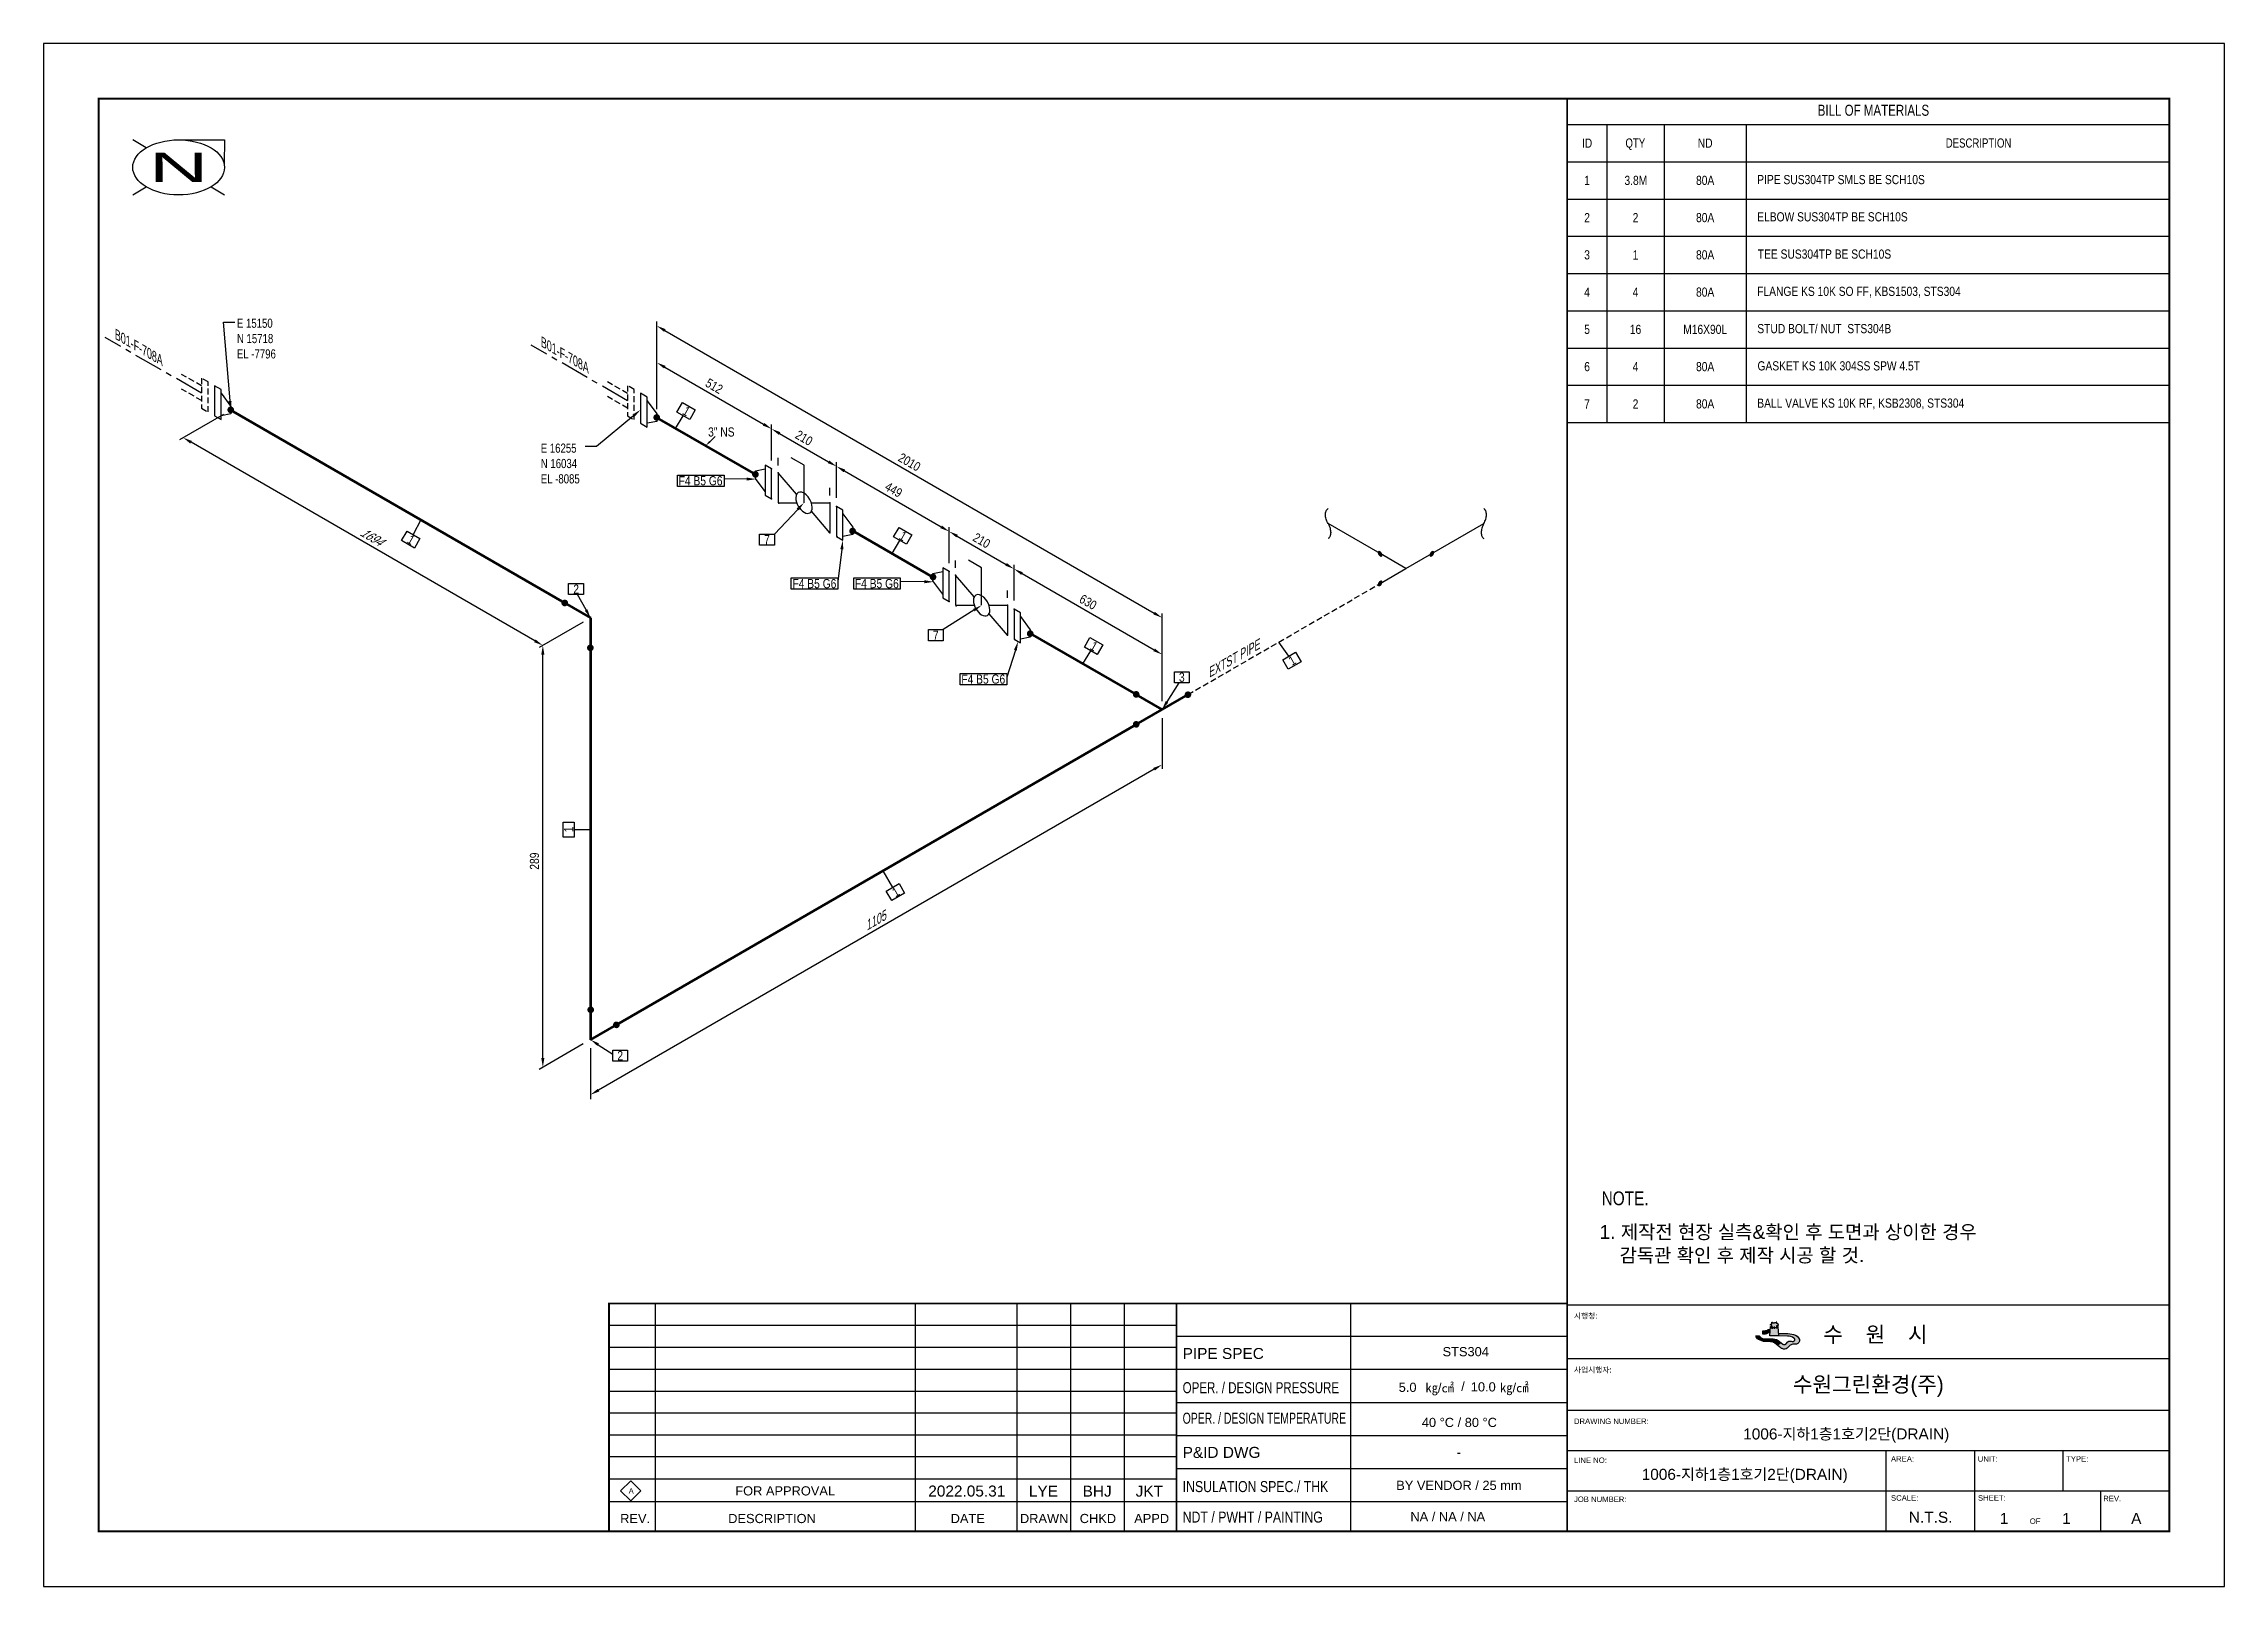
# Model space of a CAD drawing. Header units: millimetres. Extents: x 0 to 594, y 0 to 420.
import ezdxf
from ezdxf import colors
from ezdxf.entities.mleader import LeaderData, LeaderLine
from ezdxf.enums import TextEntityAlignment as Align
from ezdxf.math import Vec2, Vec3

# ---------------------------------------------------------------- set-up
doc = ezdxf.new("R2010")
doc.units = ezdxf.units.MM
doc.header["$LTSCALE"] = 0.25
doc.linetypes.add('CENTER', pattern=[50.800000000000004, 31.75, -6.35, 6.35, -6.35])
doc.linetypes.add('DASHED2', pattern=[9.524999999999999, 6.35, -3.175])
for name, color, linetype in [('7', 5, 'Continuous'), ('TITLE', 7, 'Continuous'), ('기기', 6, 'Continuous'), ('밸브', 4, 'Continuous'), ('연속', 7, 'DASHED2'), ('열 추적 선', 7, 'CENTER'), ('용접', 1, 'Continuous'), ('주석', 7, 'Continuous'), ('지시선', 1, 'Continuous'), ('치수', 1, 'Continuous'), ('테이블', 7, 'Continuous')]:
    doc.layers.add(name, color=color, linetype=linetype)
doc.layers.add('파이프', color=3, linetype='Continuous', lineweight=70)
doc.styles.add('AdskIsoAnnotation', font='arial.ttf', dxfattribs={"width": 0.8, "height": 1})
doc.styles.add('AdskIsoMetric', font='arial.ttf', dxfattribs={"width": 0.8, "height": 2.5})
doc.styles.add('AdskIsoMetric-30', font='arial.ttf', dxfattribs={"width": 0.8, "height": 2.5})
doc.styles.add('AdskIsoMetric30', font='arial.ttf', dxfattribs={"width": 0.8, "oblique": 30, "height": 2.5})
doc.styles.add('FF1', font='arial.ttf')
doc.styles.add('MtXpl_', font='')
doc.styles.add('RomanS', font='arial.ttf')
doc.styles.get("Standard").update_dxf_attribs({"font": 'arial.ttf'})
doc.styles.add('굴림', font='')
doc.styles.get('MtXpl_').set_extended_font_data('Gulim')
doc.styles.get('굴림').set_extended_font_data('Gulim')
doc.dimstyles.new('AdskIsoMetric', dxfattribs={"dimtxt": 2.5, "dimasz": 2.5, "dimexe": 1, "dimexo": 2, "dimgap": 0.8, "dimtad": 1, "dimdec": 0, "dimrnd": 1, "dimzin": 0, "dimdsep": 46, "dimtxsty": 'AdskIsoMetric', "dimcen": 0, "dimclrt": 7, "dimadec": 0, "dimazin": 0, "dimtfac": 1, "dimtdec": 0, "dimtmove": 1, "dimatfit": 3, "dimfxl": 0, "dimfrac": 2, "dimtolj": 1, "dimtzin": 0, "dimarcsym": 0})

msp = doc.modelspace()

# ---------------------------------------------------------------- texts
at = {"color": 0, "linetype": 'ByBlock', "lineweight": 40, "width": 2}
msp.add_text('N', height=8, dxfattribs=at).set_placement((36.77492014645395, 386.3101028621818), align=Align.MIDDLE_CENTER)
at = {"color": 7, "linetype": 'ByBlock', "lineweight": -2, "style": 'RomanS'}
for s, height, p in [('시행청:', 1.5, (416.8366638883272, 72.88569846225488)), ('PIPE SPEC', 3, (310.25, 61.89763654810696)), ('사업시행자:', 1.5, (416.8366638883272, 58.19583264705997)), ('DRAWING NUMBER:', 1.5, (416.8366638883272, 44.19583264705996)), ('P&ID DWG ', 3, (310.25, 34.9726358070228)), ('LINE NO:', 1.5, (416.8366638883272, 33.5791659827415)), ('AREA:', 1.5, (503.1902667046918, 33.94377273660463)), ('UNIT:', 1.5, (526.8116350215987, 33.94377273660463)), ('TYPE:', 1.5, (550.891080908656, 33.94377273660463)), ('JOB NUMBER:', 1.5, (416.8366638883272, 22.96249931842249)), ('SCALE:', 1.5, (503.1902667046918, 23.32710607228618)), ('SHEET:', 1.5, (526.8904304056578, 23.32710607228618)), ('REV.', 1.5, (560.9975056318253, 23.16004759143142)), ('OF', 1.5, (541.0000009681089, 16.99999878366232))]:
    msp.add_text(s, height=height, dxfattribs=at).set_placement(p)
at = {"style": '굴림'}
msp.add_text('수    원    시', height=4.255986720916585, dxfattribs=at).set_placement((484.7571682950011, 66.4682977541454))
at = {"color": 7, "style": 'AdskIsoMetric'}
for s, p in [('STS304', (381.0441772896595, 62.64604517106434)), ('5.0', (369.102969358107, 52.94620507644127)), ('㎏/㎠', (376.3781605261622, 52.80685904115931)), ('/', (386.1261453439849, 53.20215901599259)), ('10.0', (388.7324738372956, 53.0638370749101)), ('㎏/㎠', (396.6964572205923, 52.86567690242588)), ('40 %%DC / 80 %%DC', (375.398952828258, 43.38329100944462)), ('NA / NA / NA', (372.2839247098316, 17.72982665002851))]:
    msp.add_text(s, height=2.5, dxfattribs=at).set_placement(p)
at = {"color": 7, "linetype": 'ByBlock', "lineweight": -2, "style": 'RomanS'}
for s, width, p in [('OPER. / DESIGN PRESSURE', 0.75, (310.25, 52.58930247134127)), ('OPER. / DESIGN TEMPERATURE', 0.68, (310.25, 44.28096913918203)), ('INSULATION SPEC./ THK', 0.8, (310.25, 25.66430247486355)), ('NDT / PWHT / PAINTING', 0.8, (310.25, 17.35596914270437))]:
    msp.add_text(s, height=3, dxfattribs=dict(at, width=width)).set_placement(p)
at = {"style": '굴림'}
msp.add_text('수원그린환경(주)', height=4.255986720916585, dxfattribs=at).set_placement((497.0000000521177, 54.99999932018394), align=Align.MIDDLE_CENTER)
at = {"color": 7, "style": 'AdskIsoMetric'}
for s, p in [('-', (385.5000001042354, 36.50000000000003)), ('FOR APPROVAL', (201.9879727446336, 25.99999932018396)), ('BY VENDOR / 25 mm', (385.5000001042354, 27.49999932018395))]:
    msp.add_text(s, height=2.5, dxfattribs=at).set_placement(p, align=Align.MIDDLE_CENTER)
at = {"color": 7, "linetype": 'ByBlock', "lineweight": -2, "style": 'RomanS'}
for s, p in [('REV.', (161.1157503977392, 17.22451142579794)), ('DESCRIPTION', (198.4012204713379, 17.22451142579794)), ('DATE', (251.718504496012, 17.22451142579794)), ('DRAWN', (272.5301866434816, 17.22451142579794)), ('CHKD', (287.1696567491524, 17.22451142579794)), ('APPD', (301.8091268548233, 17.22451142579794))]:
    msp.add_text(s, height=2.5, dxfattribs=at).set_placement(p, align=Align.CENTER)
at = {"color": 7, "linetype": 'ByBlock', "lineweight": -2}
msp.add_text('N.T.S.', height=3, dxfattribs=at).set_placement((514.0000001042354, 17.32015128970876), align=Align.CENTER)
at = {"color": 7}
for tag, p in [('1006-지하1층1호기2단(DRAIN)', (491.0000009681089, 39.99999878366232)), ('1006-지하1층1호기2단(DRAIN)', (463.3476591778626, 28.99999878366232)), ('2022.05.31', (251.4514677406169, 24.45180049632799)), ('LYE', (272.3199524787133, 24.42432418939788)), ('BHJ', (286.9594225843841, 24.42432418939788)), ('JKT', (301.1751428341161, 24.42432418939788)), ('1', (534.0000009681089, 16.99999878366232)), ('1', (551.0000009681089, 16.99999878366232)), ('A', (570.0000009681089, 16.99999878366232))]:
    msp.add_attdef(tag, text='', height=3, dxfattribs=at).set_placement(p, align=Align.CENTER)
at = {"layer": 'TITLE', "color": 7, "linetype": 'Continuous', "style": 'FF1'}
msp.add_text('A', height=1.495200803022628, dxfattribs=at).set_placement((159.354091746317, 25.22249822222452))
at = {"layer": '기기', "style": 'AdskIsoMetric-30', "oblique": 330.0000000032371, "width": 0.8}
for p in [(19.40759139666154, 339.6638124799065), (135.4432817800469, 337.5987292473147)]:
    msp.add_text('B01-F-708A', height=2.5, rotation=330.0000000083338, dxfattribs=at).set_placement(p)
at = {"layer": '주석', "width": 0.8}
for s, height, style, p in [('E 15150', 2.5, 'MtXpl_', (52.64977218488007, 342.6384940766804)), ('N 15718', 2.5, 'MtXpl_', (52.65795772376138, 338.4615954864121)), ('EL -7796', 2.5, 'MtXpl_', (52.64977218488007, 334.2846968961438)), ('E 16255', 2.5, 'MtXpl_', (135.410900214605, 308.6233685486553)), ('N 16034', 2.5, 'MtXpl_', (135.4190857534863, 304.446469958387)), ('EL -8085', 2.5, 'MtXpl_', (135.410900214605, 300.2695713681187)), ('NOTE.', 3.749999999999999, 'AdskIsoAnnotation', (424.373429238339, 103.7722640815154))]:
    msp.add_text(s, height=height, dxfattribs=dict(at, style=style)).set_placement(p)
at = {"layer": '주석', "style": 'AdskIsoAnnotation'}
for s, p in [('1. 제작전 현장 실측&확인 후 도면과 상이한 경우 ', (423.7796194008888, 94.60828722861999)), ('   감독관 확인 후 제작 시공 할 것.', (424.902753386991, 88.26814359418728))]:
    msp.add_text(s, height=3.749999999999999, dxfattribs=at).set_placement(p)
at = {"layer": '주석', "insert": (181.0000000000023, 312.9999999999992), "char_height": 2.5, "attachment_point": 7, "style": 'AdskIsoAnnotation'}
msp.add_mtext('{\\Q0;3" NS}', dxfattribs=at)
at = {"layer": '치수', "color": 7, "style": 'AdskIsoMetric30', "oblique": 30, "width": 0.8}
msp.add_text('EXTST PIPE', height=2.5, rotation=30.00000000007569, dxfattribs=at).set_placement((317.4667936062169, 247.3146752396785))
at = {"layer": '테이블', "width": 0.8}
for s, height, style, p in [('BILL OF MATERIALS', 3, 'MtXpl_', (483.2301721010275, 400.364181152648)), ('QTY', 2.5, 'MtXpl_', (430.8626071731316, 391.6890564333878)), ('DESCRIPTION', 2.5, 'MtXpl_', (518.0971571931647, 391.6923853281947)), ('3.8M', 2.5, 'AdskIsoMetric', (430.5865496018713, 381.5179036846718)), ('PIPE SUS304TP SMLS BE SCH10S', 2.5, 'AdskIsoMetric', (466.7602721717867, 381.7438586642079)), ('ELBOW SUS304TP BE SCH10S', 2.5, 'AdskIsoMetric', (466.7547535517476, 371.6010015213508)), ('TEE SUS304TP BE SCH10S', 2.5, 'AdskIsoMetric', (466.9102787904924, 361.4581443784936)), ('FLANGE KS 10K SO FF, KBS1503, STS304', 2.5, 'AdskIsoMetric', (466.7466296069845, 351.3152872356365)), ('STUD BOLT/ NUT  STS304B', 2.5, 'AdskIsoMetric', (466.7711862236283, 341.1715774324791)), ('GASKET KS 10K 304SS SPW 4.5T', 2.5, 'AdskIsoMetric', (466.8271207393173, 331.0295729499222)), ('BALL VALVE KS 10K RF, KSB2308, STS304', 2.5, 'AdskIsoMetric', (466.7711862236283, 320.8858631467648))]:
    msp.add_text(s, height=height, dxfattribs=dict(at, style=style)).set_placement(p)
at = {"layer": '테이블', "char_height": 2.5, "attachment_point": 5, "style": 'AdskIsoMetric'}
for s, insert, width in [('ID', (420.4100197459326, 392.9107608275289), 7.820039283394484), ('ND', (452.5737223074293, 392.9107608275289), 19.3703836456618), ('1', (420.4100197459326, 382.7679036846718), 7.820039283394484), ('80A', (452.5737223074293, 382.7679036846718), 19.3703836456618), ('2', (420.4100197459326, 372.6250465418146), 7.820039283394484), ('2', (433.6042849361141, 372.6250465418146), 12.56849109696876), ('80A', (452.5737223074293, 372.6250465418146), 19.3703836456618), ('3', (420.4100197459326, 362.4821893989574), 7.820039283394484), ('1', (433.6042849361141, 362.4821893989574), 12.56849109696876), ('80A', (452.5737223074293, 362.4821893989574), 19.3703836456618), ('4', (420.4100197459326, 352.3393322561002), 7.820039283394484), ('4', (433.6042849361141, 352.3393322561002), 12.56849109696876), ('80A', (452.5737223074293, 352.3393322561002), 19.3703836456618), ('5', (420.4100197459326, 342.1964751132431), 7.820039283394484), ('16', (433.6042849361141, 342.1964751132431), 12.56849109696876), ('M16X90L', (452.5737223074293, 342.1964751132431), 19.3703836456618), ('6', (420.4100197459326, 332.053617970386), 7.820039283394484), ('4', (433.6042849361141, 332.053617970386), 12.56849109696876), ('80A', (452.5737223074293, 332.053617970386), 19.3703836456618), ('7', (420.4100197459326, 321.9107608275287), 7.820039283394484), ('2', (433.6042849361141, 321.9107608275287), 12.56849109696876), ('80A', (452.5737223074293, 321.9107608275287), 19.3703836456618)]:
    msp.add_mtext(s, dxfattribs=dict(at, insert=insert, width=width))

# ---------------------------------------------------------------- blocks, each defined once
blk = doc.blocks.new('플랜지WN-2-IsoRight')
at = {"color": 0, "linetype": 'ByBlock', "lineweight": -2, "extrusion": (-0.7071067811865476, -0.408248290463863, 0.5773502691896257)}
for p, q in [((-0.1104854345603981, 0.1148198316929615), (0.02209708691207961, 0.1403353498469529)), ((-0.1104854345603981, 0.01275775907699575), (-0.1104854345603981, 0.1148198316929615)), ((0.02209708691207957, -0.1658508680009443), (-0.1104854345603981, 0.01275775907699575)), ((0.1104854345603982, 0.1403353498469528), (0.02209708691207962, 0.1913663861549358)), ((0.02209708691207962, 0.1913663861549358), (0.02209708691207957, -0.2168819043089272)), ((0.110485434560398, -0.2679129406169101), (0.1104854345603982, 0.1403353498469528)), ((0.02209708691207957, -0.2168819043089272), (0.110485434560398, -0.2679129406169101))]:
    blk.add_line(p, q, dxfattribs=at)
blk = doc.blocks.new('개스킷-2-IsoRight')
at = {"color": 0, "linetype": 'ByBlock', "lineweight": -2, "extrusion": (-1, 0, 0)}
for p in [(-0.05293575327064105, 0.2346866166324917), (0.04419417382415927, 0.17860862707794), (-0.04419417382415924, -0.17860862707794), (0.0441941738241592, -0.2296396633859229)]:
    blk.add_point(p, dxfattribs=at)
blk = doc.blocks.new('볼 밸브-2-IsoRight')
at = {"color": 0, "linetype": 'ByBlock', "lineweight": -2, "extrusion": (-0.7071067811865476, -0.408248290463863, 0.5773502691896257)}
for p, q in [((-0.3535533905862023, -2.041893032887168e-12), (-0.3535533905862022, 0.4082482904577395)), ((-0.3535533905862022, 0.4082482904577395), (-0.1006347621483478, 0.1162712884257316)), ((-0.1005874048326692, -0.0002047267890888417), (-0.3535533905862023, -2.041893032887168e-12)), ((0.1006348176480118, -0.116271192464065), (0.3535533905932737, -0.4082482904618223)), ((0.3535533905932738, -2.040836173278105e-12), (0.1006820197096957, -6.814629885304303e-05)), ((0.1125395395231741, -0.06497473343818111), (0.1125395395231741, -0.06497473343818111)), ((0.3535533905932737, -0.4082482904618223), (0.3535533905932738, -2.040836173278105e-12))]:
    blk.add_line(p, q, dxfattribs=at)
at = {"linetype": 'ByBlock'}
for centre, start_param, end_param in [((3.535769712332928e-12, -2.041481155691481e-12), -2.356194490192517, 0.7853981633972746), ((3.535769712332928e-12, -2.041452301113449e-12), 0.7853981633972751, 3.926990816987069)]:
    blk.add_ellipse(centre, major_axis=(-0.0795774715459559, 0.1378322238554433), ratio=0.5773502691896257, start_param=start_param, end_param=end_param, dxfattribs=at)
blk = doc.blocks.new('Operator_Lever-2-IsoRight')
at = {"color": 0, "linetype": 'ByBlock', "lineweight": -2, "extrusion": (-0.7071067811865476, -0.408248290463863, 0.5773502691896257)}
for p, q in [((0, 0), (-5.551115123125783e-17, -0.5103103630798287)), ((-5.551115123125783e-17, -0.5103103630798287), (0.1767766952966368, -0.6123724356957945))]:
    blk.add_line(p, q, dxfattribs=at)
blk = doc.blocks.new('분할 표식-1-IsoLeft')
at = {"color": 0, "linetype": 'ByBlock', "lineweight": -2, "extrusion": (0, 0.816496580927726, 0.5773502691896257)}
for p, q in [((0, 0), (-0.7071067811865479, 0.408248290463863)), ((-0.5303300858899339, 0.5103103630798285), (-0.5303300858899339, 0.5103103630798285))]:
    blk.add_line(p, q, dxfattribs=at)
at = {"linetype": 'ByBlock'}
for centre, major_axis, ratio, start_param, end_param in [((-0.7026801210987828, 0.3036304844546014), (-0.1812574172885266, -1.08200801597365e-14), 0.5773502691896257, -1.546371945682194, -0.02442438111304757), ((-0.7115982900086621, 0.5129035369073305), (-0.1813238414437766, -1.083146570163597e-14), 0.5773502691896258, 1.595569507384528, 3.116819472999815)]:
    blk.add_ellipse(centre, major_axis=major_axis, ratio=ratio, start_param=start_param, end_param=end_param, dxfattribs=at)
blk = doc.blocks.new('분할 표식-1-IsoRight')
at = {"color": 0, "linetype": 'ByBlock', "lineweight": -2, "extrusion": (0.7071067811865476, 0.408248290463863, -0.5773502691896257)}
for p, q in [((0, 0), (-0.7071067811865477, 0.4082482904638631)), ((-0.7071067811865587, 0.2041241452319515), (-0.7071067811865587, 0.2041241452319515))]:
    blk.add_line(p, q, dxfattribs=at)
at = {"linetype": 'ByBlock', "extrusion": (0, 0, -1)}
for centre, major_axis, ratio, start_param, end_param in [((-0.6142917734504523, 0.4567235933785705), (-0.09062870864426326, 0.1569735279962207), 0.577350269189626, 4.736813361497563, 6.258760926066711), ((-0.7999866376569684, 0.3598104279834022), (-0.09066192072188833, 0.1570310530020922), 0.5773502691896257, 1.595569507384702, 3.116819472999987)]:
    blk.add_ellipse(centre, major_axis=major_axis, ratio=ratio, start_param=start_param, end_param=end_param, dxfattribs=at)
blk = doc.blocks.new('*D25')
at = {"layer": 'Defpoints', "color": 0}
for p in [(50.99031119877475, 320.2304003560356), (37.99993014201658, 312.7304003560212), (148.9696753462426, 263.6619880907607)]:
    blk.add_point(p, dxfattribs=at)
at = {"layer": '치수', "color": 0, "lineweight": -2}
for p, q in [((48.99031119877471, 319.0756998176533), (36.99993014201657, 312.15305008683)), ((133.8142307800206, 257.4119880907414), (40.1649936514805, 311.4804003560261)), ((146.9696753462426, 262.5072875523784), (134.9792942894845, 255.5846378215552))]:
    blk.add_line(p, q, dxfattribs=at)
at = {"layer": '치수', "color": 0}
for points in [[(40.37332698481302, 311.84124427427), (39.95666031814795, 311.119556437782), (37.99993014201658, 312.7304003560212)], [(134.0225641133531, 257.7728320089854), (133.6058974466881, 257.0511441724974), (135.9792942894845, 256.1619880907463)]]:
    blk.add_solid(points, dxfattribs=at)
at = {"layer": '치수', "color": 7, "insert": (89.25591172900874, 285.754642857431), "char_height": 2.5, "attachment_point": 5, "rotation": 330.000000000129, "style": 'AdskIsoMetric30'}
blk.add_mtext('\\A1;1694', dxfattribs=at)
blk = doc.blocks.new('*D26')
at = {"layer": 'Defpoints', "color": 0}
for p in [(148.9696753462427, 263.6619880907608), (135.9792942895785, 256.1619880908148), (148.9696753463366, 148.8346828765566)]:
    blk.add_point(p, dxfattribs=at)
at = {"layer": '치수', "color": 0, "lineweight": -2}
for p, q in [((146.9696753462427, 262.5072875523808), (134.9792942895785, 255.5846378216247)), ((135.9792942895785, 143.8346828765563), (135.9792942895785, 253.6619880908147)), ((146.9696753463366, 147.6799823381766), (134.9792942895785, 140.7573326073663))]:
    blk.add_line(p, q, dxfattribs=at)
at = {"layer": '치수', "color": 0}
for points in [[(135.5626276229118, 253.6619880908147), (136.3959609562451, 253.6619880908147), (135.9792942895785, 256.1619880908148)], [(135.5626276229118, 143.8346828765563), (136.3959609562451, 143.8346828765563), (135.9792942895785, 141.3346828765563)]]:
    blk.add_solid(points, dxfattribs=at)
at = {"layer": '치수', "color": 7, "insert": (133.7121421160214, 197.4393945659709), "char_height": 2.5, "attachment_point": 5, "rotation": 90, "style": 'AdskIsoMetric-30'}
blk.add_mtext('\\A1;289', dxfattribs=at)
blk = doc.blocks.new('*D27')
at = {"layer": 'Defpoints', "color": 0}
for p in [(304.6424693607651, 238.7124124065539), (148.9696753463365, 148.8346828765565), (148.9696753463558, 133.8346828765611)]:
    blk.add_point(p, dxfattribs=at)
at = {"layer": '치수', "color": 0, "lineweight": -2}
for p, q in [((304.6424693607681, 236.4030113297954), (304.6424693607859, 222.5577118681807)), ((302.4774058513249, 222.4624124065571), (151.1347388558153, 135.0846828765638)), ((148.9696753463395, 146.5252817997981), (148.9696753463573, 132.6799823381818))]:
    blk.add_line(p, q, dxfattribs=at)
at = {"layer": '치수', "color": 0}
for points in [[(302.2690725179912, 222.8232563248004), (302.6857391846588, 222.1015684883139), (304.6424693607844, 223.7124124065599)], [(150.9264055224815, 135.4455267948071), (151.3430721891491, 134.7238389583206), (148.9696753463558, 133.8346828765611)]]:
    blk.add_solid(points, dxfattribs=at)
at = {"layer": '치수', "color": 7, "insert": (226.3661314484286, 181.1364449096496), "char_height": 2.5, "attachment_point": 5, "rotation": 30.000000000073804, "style": 'AdskIsoMetric30'}
blk.add_mtext('\\A1;1105', dxfattribs=at)
blk = doc.blocks.new('*D28')
at = {"layer": 'Defpoints', "color": 0}
for p in [(167.0260015821597, 322.2478000280794), (198.2786733111386, 315.1215786878235), (198.2786733111398, 304.2040615924608)]:
    blk.add_point(p, dxfattribs=at)
at = {"layer": '치수', "color": 0, "lineweight": -2}
for p, q in [((167.0260015821595, 324.557201104838), (167.0260015821583, 334.3200176618215)), ((169.1910650916196, 331.9153171234423), (196.1136098016774, 316.3715786878233)), ((198.2786733111396, 306.5134626692193), (198.2786733111384, 316.2762792262028))]:
    blk.add_line(p, q, dxfattribs=at)
at = {"layer": '치수', "color": 0}
for points in [[(169.3993984249529, 332.2761610416859), (168.9827317582863, 331.5544732051988), (167.0260015821584, 333.1653171234422)], [(196.3219431350107, 316.7324226060669), (195.9052764683441, 316.0107347695798), (198.2786733111386, 315.1215786878235)]]:
    blk.add_solid(points, dxfattribs=at)
at = {"layer": '치수', "color": 7, "insert": (182.6523374466498, 326.7603451737223), "char_height": 2.5, "attachment_point": 5, "rotation": 330.0000000000041, "style": 'AdskIsoMetric-30'}
blk.add_mtext('\\A1;512', dxfattribs=at)
blk = doc.blocks.new('*D29')
at = {"layer": 'Defpoints', "color": 0}
for p in [(198.2786733111398, 304.2040615924607), (215.9563428406621, 304.9153714263093), (215.9563428406621, 293.9978543309474)]:
    blk.add_point(p, dxfattribs=at)
at = {"layer": '치수', "color": 0, "lineweight": -2}
for p, q in [((198.2786733111398, 306.5134626692192), (198.2786733111398, 316.276279226202)), ((200.443736820601, 313.8715786878229), (213.7912793312009, 306.1653714263092)), ((215.9563428406621, 296.3072554077058), (215.9563428406621, 306.0700719646886))]:
    blk.add_line(p, q, dxfattribs=at)
at = {"layer": '치수', "color": 0}
for points in [[(200.6520701539343, 314.2324226060664), (200.2354034872677, 313.5107347695793), (198.2786733111398, 315.1215786878228)], [(213.9996126645342, 306.5262153445527), (213.5829459978676, 305.8045275080656), (215.9563428406621, 304.9153714263093)]]:
    blk.add_solid(points, dxfattribs=at)
at = {"layer": '치수', "color": 7, "insert": (207.117508075901, 312.6353723251555), "char_height": 2.5, "attachment_point": 5, "rotation": 330.0000000000036, "style": 'AdskIsoMetric-30'}
blk.add_mtext('\\A1;210', dxfattribs=at)
blk = doc.blocks.new('개스킷 해치 표식-2-IsoRight')
at = {"linetype": 'ByBlock', "lineweight": -2, "extrusion": (-0.7071067811865476, -0.408248290463863, 0.5773502691896257)}
blk.add_line((0, 0), (-2.081668171172169e-17, -0.1020620726159658), dxfattribs=at)
blk = doc.blocks.new('*D30')
at = {"layer": 'Defpoints', "color": 0}
for p in [(215.9563428406621, 293.9978543309475), (246.6566275232613, 287.1905538006172), (246.6566275232639, 276.2730367052507)]:
    blk.add_point(p, dxfattribs=at)
at = {"layer": '치수', "color": 0, "lineweight": -2}
for p, q in [((215.9563428406615, 296.3072554077061), (215.9563428406592, 306.0700719646904)), ((218.1214063501208, 303.6653714263113), (244.4915640138001, 288.440553800617)), ((246.6566275232634, 278.5824377820093), (246.656627523261, 288.3452543389965))]:
    blk.add_line(p, q, dxfattribs=at)
at = {"layer": '치수', "color": 0}
for points in [[(218.3297396834541, 304.0262153445549), (217.9130730167875, 303.3045275080677), (215.9563428406595, 304.915371426311)], [(244.6998973471334, 288.8013977188605), (244.2832306804668, 288.0797098823734), (246.6566275232613, 287.1905538006172)]]:
    blk.add_solid(points, dxfattribs=at)
at = {"layer": '치수', "color": 7, "insert": (231.5264556345242, 298.5428598815537), "char_height": 2.5, "attachment_point": 5, "rotation": 330.00000000000625, "style": 'AdskIsoMetric-30'}
blk.add_mtext('\\A1;449', dxfattribs=at)
blk = doc.blocks.new('*D31')
at = {"layer": 'Defpoints', "color": 0}
for p in [(246.6566275232665, 276.2730367052536), (264.3342970527885, 276.9843465391006), (264.3342970527899, 266.0668294437364)]:
    blk.add_point(p, dxfattribs=at)
at = {"layer": '치수', "color": 0, "lineweight": -2}
for p, q in [((246.6566275232662, 278.5824377820122), (246.656627523265, 288.345254338994)), ((248.8216910327263, 285.9405538006149), (262.1692335433274, 278.2343465391005)), ((264.3342970527896, 268.376230520495), (264.3342970527884, 278.1390470774799))]:
    blk.add_line(p, q, dxfattribs=at)
at = {"layer": '치수', "color": 0}
for points in [[(249.0300243660596, 286.3013977188584), (248.613357699393, 285.5797098823713), (246.6566275232651, 287.1905538006147)], [(262.3775668766607, 278.5951904573441), (261.9609002099941, 277.873502620857), (264.3342970527885, 276.9843465391006)]]:
    blk.add_solid(points, dxfattribs=at)
at = {"layer": '치수', "color": 7, "insert": (255.4954622880282, 284.704347437947), "char_height": 2.5, "attachment_point": 5, "rotation": 330.0000000000037, "style": 'AdskIsoMetric-30'}
blk.add_mtext('\\A1;210', dxfattribs=at)
blk = doc.blocks.new('*D32')
at = {"layer": 'Defpoints', "color": 0}
for p in [(264.3342970527899, 266.0668294437394), (304.6424693607634, 253.7124124065543), (304.6424693607651, 238.712412406554)]:
    blk.add_point(p, dxfattribs=at)
at = {"layer": '치수', "color": 0, "lineweight": -2}
for p, q in [((264.3342970527897, 268.3762305204979), (264.3342970527885, 278.1390470774801)), ((266.4993605622499, 275.734346539101), (302.4774058513022, 254.9624124065541)), ((304.6424693607648, 241.0218134833125), (304.6424693607633, 254.8671129449335))]:
    blk.add_line(p, q, dxfattribs=at)
at = {"layer": '치수', "color": 0}
for points in [[(266.7076938955832, 276.0951904573445), (266.2910272289166, 275.3735026208574), (264.3342970527887, 276.9843465391008)], [(302.6857391846355, 255.3232563247976), (302.2690725179689, 254.6015684883105), (304.6424693607634, 253.7124124065543)]]:
    blk.add_solid(points, dxfattribs=at)
at = {"layer": '치수', "color": 7, "insert": (284.4883832067775, 267.9652767409171), "char_height": 2.5, "attachment_point": 5, "rotation": 330.0000000000048, "style": 'AdskIsoMetric-30'}
blk.add_mtext('\\A1;630', dxfattribs=at)
blk = doc.blocks.new('*D33')
at = {"layer": 'Defpoints', "color": 0}
for p in [(167.0260015821598, 318.1653171234424), (304.6424693607625, 263.712412406554), (304.6424693607651, 238.7124124065539)]:
    blk.add_point(p, dxfattribs=at)
at = {"layer": '치수', "color": 0, "lineweight": -2}
for p, q in [((167.0260015821595, 320.4747182002009), (167.026001582157, 344.3200176618218)), ((169.1910650916183, 341.9153171234427), (302.4774058513013, 264.9624124065539)), ((304.6424693607649, 241.0218134833125), (304.6424693607624, 264.8671129449333))]:
    blk.add_line(p, q, dxfattribs=at)
at = {"layer": '치수', "color": 0}
for points in [[(169.3993984249516, 342.2761610416862), (168.982731758285, 341.5544732051991), (167.0260015821571, 343.1653171234425)], [(302.6857391846347, 265.3232563247974), (302.269072517968, 264.6015684883102), (304.6424693607625, 263.712412406554)]]:
    blk.add_solid(points, dxfattribs=at)
at = {"layer": '치수', "color": 7, "insert": (235.8342354714624, 306.0557620330876), "char_height": 2.5, "attachment_point": 5, "rotation": 330.0000000000046, "style": 'AdskIsoMetric-30'}
blk.add_mtext('\\A1;2010', dxfattribs=at)
blk = doc.blocks.new('티-2-IsoRight')
at = {"color": 0, "linetype": 'ByBlock', "lineweight": -2, "extrusion": (-0.7071067811865476, -0.408248290463863, 0.5773502691896257)}
for p, q in [((0, 0), (-0.3535533905932738, 0.2041241452319316)), ((0.3535533905932738, -0.2041241452319316), (0, 0)), ((0, 0), (-4.163336342344337e-17, -0.408248290463863))]:
    blk.add_line(p, q, dxfattribs=at)
blk = doc.blocks.new('엘보우-1-Iso2DSkew180')
at = {"color": 0, "linetype": 'ByBlock', "lineweight": -2, "extrusion": (0.7071067811871907, -0.4082482904633432, 0.5773502691892056)}
for p, q in [((-6.427303134159956e-12, 8.164965809275035), (-6.427286003765631e-17, 8.16496254196406e-05)), ((7.071064982284739e-05, 4.082481270810016e-05), (7.071067811859045, 4.082482904646801)), ((7.071064982441748e-05, 4.082481270902143e-05), (7.071064982441748e-05, 4.082481270902143e-05))]:
    blk.add_line(p, q, dxfattribs=at)
blk = doc.blocks.new('엘보우-1-Iso2DSkew90')
at = {"color": 0, "linetype": 'ByBlock', "lineweight": -2, "extrusion": (0.7071067811855186, 0.4082482904647541, -0.5773502691902558)}
for p, q in [((-7.071067811875766, 4.082482904632688), (-7.071067812000594e-05, 4.082482904704758e-05)), ((1.570046718503415e-15, -8.164965809509075e-05), (-3.108624468950438e-15, -8.164965809274289)), ((1.595827013286047e-15, -8.164965809691864e-05), (1.595827013286047e-15, -8.164965809691864e-05))]:
    blk.add_line(p, q, dxfattribs=at)
blk = doc.blocks.new('티-1-Iso2DSkew90')
at = {"color": 0, "linetype": 'ByBlock', "lineweight": -2, "extrusion": (0, 0.816496580927726, 0.5773502691896257)}
for p, q in [((0, 0), (-7.071067811862902, 4.082482904640116)), ((-7.071067811862903, -4.082482904637144), (0, 0)), ((0, 0), (7.071067811864193, 4.0824829046364))]:
    blk.add_line(p, q, dxfattribs=at)
blk = doc.blocks.new('Buttweld-1-IsoLeft')
blk.add_hatch(color=256).paths.add_polyline_path([(-0.02926648698341899, 0.0190248752189664), (-0.03433940243884461, 0.01553440877738671), (-0.03828543016167164, 0.01158838105455966), (-0.04098467209632838, 0.007306690106057003), (-0.04235511314251258, 0.002819432944708807), (-0.0423551131425126, -0.001737047391299031), (-0.04098467209632838, -0.00622430455264722), (-0.03828543016167164, -0.01050599550114988), (-0.0343394024388446, -0.01445202322397693), (-0.02926648698341897, -0.01794248966555663), (-0.02322082176448879, -0.02087133876932283), (-0.01638610126047702, -0.02314957893732674), (-0.008969994995362643, -0.02470798699490873), (-0.001197837605280273, -0.0254992115018317), (0.006694217840373807, -0.0254992115018317), (0.01446637523045619, -0.02470798699490873), (0.02188248149557056, -0.02314957893732674), (0.02871720199958232, -0.02087133876932282), (0.0347628672185125, -0.01794248966555662), (0.03983578267393813, -0.01445202322397693), (0.04378181039676517, -0.01050599550114988), (0.04648105233142191, -0.006224304552647219), (0.04785149337760611, -0.001737047391299024), (0.04785149337760612, 0.00281943294470881), (0.04648105233142192, 0.007306690106056998), (0.04378181039676517, 0.01158838105455967), (0.03983578267393813, 0.01553440877738672), (0.0347628672185125, 0.01902487521896641), (0.02871720199958233, 0.02195372432273261), (0.02188248149557058, 0.02423196449073652), (0.01446637523045615, 0.02579037254831852), (0.006694217840373802, 0.02658159705524148), (-0.001197837605280279, 0.02658159705524148), (-0.008969994995362631, 0.02579037254831852), (-0.01638610126047705, 0.02423196449073652), (-0.0232208217644888, 0.02195372432273261)], is_closed=False, flags=0)
blk = doc.blocks.new('Buttweld-1-IsoRight')
blk.add_hatch(color=256).paths.add_polyline_path([(-0.03110926873516343, 0.01583308359768423), (-0.03062289385341115, 0.02197159047412338), (-0.02917854746281879, 0.02736196458754277), (-0.02682011529758997, 0.03184042214816708), (-0.02361925712564089, 0.03527088748922563), (-0.01967322940281385, 0.03754912765722956), (-0.01510193018468056, 0.0386059194775192), (-0.010044256084795, 0.03840915286539755), (-0.0046538819713756, 0.0369648064748052), (0.0009054083658023068, 0.03431676603994575), (0.006464698702980208, 0.0305454909294593), (0.01185507281639961, 0.02576556942922068), (0.01691274691628517, 0.0201222370352577), (0.02148404613441846, 0.01378696354669689), (0.0254300738572455, 0.006952243042685139), (0.02863093202919458, -0.0001742549527986474), (0.03098936419442341, -0.007375995404343622), (0.03243371058501576, -0.01443415707258615), (0.03292008546676804, -0.02113428128683879), (0.03243371058501577, -0.02727278816327793), (0.0309893641944234, -0.03266316227669734), (0.02863093202919458, -0.03714161983732166), (0.02543007385724549, -0.04057208517838019), (0.02148404613441846, -0.04285032534638412), (0.01691274691628519, -0.04390711716667377), (0.01185507281639961, -0.04371035055455211), (0.006464698702980208, -0.04226600416395975), (0.0009054083658023102, -0.03961796372910031), (-0.004653881971375586, -0.03584668861861387), (-0.01004425608479498, -0.03106676711837527), (-0.01510193018468056, -0.02542343472441225), (-0.01967322940281384, -0.01908816123585146), (-0.02361925712564088, -0.01225344073183971), (-0.02682011529758996, -0.005126942736355953), (-0.02917854746281879, 0.002074797715189062), (-0.03062289385341115, 0.009132959383431583)], is_closed=False, flags=0)
blk = doc.blocks.new('Buttweld')
at = {"lineweight": -2}
blk.add_hatch(color=0, dxfattribs=at).paths.add_polyline_path([(0.04399514976077742, -0.002606086945810659), (0.04330731180660574, 0.005255936846196026), (0.04126469755226539, 0.01287907702365859), (0.03792937079826185, 0.02003170832977988), (0.03340267376025871, 0.0264965016817295), (0.02782214783713649, 0.03207702760485173), (0.02135735448518687, 0.03660372464285486), (0.01420472317906558, 0.03993905139685841), (0.006581583001603011, 0.04198166565119876), (-0.001280440790403681, 0.04266950360537045), (-0.009142464582410366, 0.04198166565119876), (-0.01676560475987293, 0.03993905139685841), (-0.02391823606599422, 0.03660372464285487), (-0.03038302941794385, 0.03207702760485173), (-0.03596355534106607, 0.02649650168172951), (-0.04049025237906921, 0.02003170832977988), (-0.04382557913307276, 0.0128790770236586), (-0.0458681933874131, 0.005255936846196026), (-0.04655603134158478, -0.002606086945810653), (-0.0458681933874131, -0.01046811073781733), (-0.04382557913307276, -0.01809125091527991), (-0.04049025237906921, -0.02524388222140119), (-0.03596355534106607, -0.03170867557335082), (-0.03038302941794385, -0.03728920149647304), (-0.02391823606599425, -0.04181589853447618), (-0.01676560475987292, -0.04515122528847974), (-0.009142464582410366, -0.04719383954282007), (-0.001280440790403688, -0.04788167749699176), (0.006581583001602991, -0.04719383954282008), (0.01420472317906554, -0.04515122528847974), (0.02135735448518687, -0.04181589853447618), (0.02782214783713648, -0.03728920149647305), (0.0334026737602587, -0.03170867557335083), (0.03792937079826184, -0.02524388222140123), (0.04126469755226539, -0.0180912509152799), (0.04330731180660574, -0.01046811073781735)], is_closed=False, flags=0)
blk = doc.blocks.new('AnnoRect')
at = {"color": 0, "linetype": 'ByBlock', "lineweight": -2}
blk.add_wipeout([(-0.8095147142857141, -0.5999939999999999), (-0.8095147142857141, 0.5999939999999997), (0.8095147142857136, 0.5999939999999997), (0.8095147142857136, -0.5999939999999997)], dxfattribs=at)
blk.add_lwpolyline([(-0.8095147142857141, -0.5999939999999999), (-0.8095147142857141, 0.5999940000000001), (0.8095147142857141, 0.5999940000000004), (0.8095147142857141, -0.5999939999999997)], close=True, dxfattribs=at)
at = {"color": 0, "linetype": 'ByBlock', "lineweight": -2, "style": 'AdskIsoAnnotation', "width": 0.8}
blk.add_attdef('XX', text='', height=1, dxfattribs=at).set_placement((0, 0), align=Align.MIDDLE_CENTER)
blk = doc.blocks.new('수원시마크')
h = blk.add_hatch(color=5)
h.paths.add_polyline_path([(6.26847844160492, 4.127257717773188), (6.038140102418361, 6.981368708391988), (5.700310511686515, 6.981368708391988), (5.700310511686516, 7.247424003421104), (6.13027541814931, 7.288262323353898), (6.130275418149309, 7.503087882402087), (5.638886967865891, 7.809981554513692), (5.638886967865891, 8.208943282539028), (5.500684044128681, 8.208943282539028), (5.50068404412868, 8.009462418526358), (4.92941561980925, 7.98161603306426), (4.358147195489764, 8.009462418526358), (4.358147195489764, 8.208943282539028), (4.219944271752553, 8.208943282539028), (4.219944271752553, 7.809981554513689), (3.728555821469138, 7.503087882402087), (3.728555821469137, 7.288262323353899), (4.158520727931928, 7.247424003421103), (4.158520727931928, 6.981368708391988), (3.820691137200084, 6.981368708391988), (3.590352798013527, 4.127257717773188)])
h.paths.add_polyline_path([(4.760989554301288, 6.456162276699754), (4.760989554301288, 6.735853759272765), (5.097841685317184, 6.735853759272766), (5.097841685317184, 6.456162276699752)], flags=16)
h.paths.add_polyline_path([(5.413161621880096, 6.456162276699755), (5.413161621880096, 6.735853759272764), (5.750013752895993, 6.735853759272766), (5.750013752895992, 6.456162276699752)], flags=16)
h.paths.add_polyline_path([(4.445669617738378, 6.456162276699752), (4.108817486722481, 6.456162276699754), (4.108817486722481, 6.735853759272765), (4.445669617738377, 6.735853759272766)], flags=16)
h.paths.add_polyline_path([(8.826710756328287, 4.05053429974529, -0.174290934401109), (10.74619684973724, 3.51347037354997, -0.5969600741650524), (10.82297622965382, 2.700202222463786, -0.2560404535643149), (10.22409662754352, 2.531410691372463, 0.02456638504482761), (9.625216925714808, 2.638823442321705, 0.2789885035212918), (8.964913779783883, 2.347274522395326), (8.366034077955192, 1.687453150215244, -0.2988534765170867), (7.444680820927407, 1.718142483136575), (6.793956227395304, 2.238342286955292), (5.761233200266381, 1.428198129401467), (6.538683399995541, 0.7974615239514837, 0.06328585537405938), (7.275766025561488, 0.3678104058550844, 0.2475298733726306), (8.73457544059734, 0.4905679089895465), (9.456302230067301, 1.196423309126491, -0.1934706421273657), (10.4083672590054, 1.656763760144197), (11.45256770339283, 1.687453150215243, 0.3883185668771463), (12.37392096042062, 3.05312992253226, 0.2599070561898171), (10.63870559819194, 4.57225347375538, 0.04063035294333597), (8.396745849865422, 4.863802450831473), (6.205328726126363, 4.909742724994744), (6.26847844160492, 4.127257717773187), (6.323700996623373, 4.127257717773188)])
for color, points in [(3, [(4.542417926670036, 3.298644814501784), (1.778357956149868, 3.298644814501784, -0.165929731648998), (0.457751564569624, 4.142602355659013), (-0.618051699987737, 4.142602355659013, 0.1742948571949881), (0.2120573892871256, 3.099163950489126, 0.1267924164297114), (2.285102342247706, 2.454687273344562), (3.759267593379458, 2.408653245387702, -0.2092588413380908), (4.987738669228753, 2.055725545319243), (5.76123320026638, 1.428198129401467), (6.793956227395304, 2.238342286955292), (6.446548084264627, 2.516065996336944, 0.1652203665621062)]), (1, [(3.747602781309446, 6.075734498427596, 0.1431856252146295), (2.76113485671668, 5.784483410016599, -0.1418472999317552), (1.87049327188081, 5.569657850968413), (1.394460757411756, 5.554313213082588), (1.394460757411756, 4.725700309811184), (1.962628687330162, 4.725700309811184, 0.144473723737709), (2.638287769075432, 4.863802450831472), (2.853270172447628, 4.986559953965935, -0.2777307845971981), (3.421438002647613, 5.186040817978603), (3.678404258722045, 5.218299020908916)])]:
    blk.add_hatch(color=color).paths.add_polyline_path(points)
at = {"color": 1}
blk.add_line((5.761233200266381, 1.428198129401467), (6.793956227395303, 2.238342286955291), dxfattribs=at)
at = {"color": 5}
for points in [[(3.590352798013527, 4.127257717773188), (3.820691137200084, 6.981368708391988), (4.158520727931928, 6.981368708391988), (4.158520727931928, 7.247424003421104), (3.728555821469137, 7.288262323353898), (3.728555821469137, 7.503087882402086), (4.219944271752553, 7.809981554513691), (4.219944271752553, 8.208943282539028), (4.358147195489764, 8.208943282539028), (4.358147195489764, 8.009462418526358), (4.929415619809236, 7.981616033064261)], [(6.26847844160492, 4.127257717773188), (6.038140102418362, 6.981368708391988), (5.700310511686515, 6.981368708391988), (5.700310511686515, 7.247424003421104), (6.130275418149309, 7.288262323353898), (6.130275418149309, 7.503087882402086), (5.638886967865891, 7.809981554513691), (5.638886967865891, 8.208943282539028), (5.500684044128681, 8.208943282539028), (5.500684044128681, 8.009462418526358), (4.929415619809236, 7.981616033064261)]]:
    blk.add_lwpolyline(points, dxfattribs=at)
for points in [[(4.108817486722481, 6.456162276699753), (4.445669617738377, 6.456162276699753), (4.445669617738377, 6.735853759272765), (4.108817486722481, 6.735853759272765)], [(4.760989554301288, 6.456162276699753), (5.097841685317184, 6.456162276699753), (5.097841685317184, 6.735853759272765), (4.760989554301288, 6.735853759272765)], [(5.750013752895992, 6.456162276699753), (5.413161621880096, 6.456162276699753), (5.413161621880096, 6.735853759272765), (5.750013752895992, 6.735853759272765)]]:
    blk.add_lwpolyline(points, close=True, dxfattribs=at)
for points in [[(6.200853809263725, 4.909836535938038), (8.396745849865496, 4.863802450831472, -0.04063035294333475), (10.63870559819195, 4.572253473755378, -0.2599070561898161), (12.37392096042062, 3.053129922532263, -0.3883185668771474), (11.45256770339283, 1.687453150215243), (10.40836725900539, 1.656763760144197, 0.1934706421273652), (9.456302230067298, 1.196423309126489), (8.734575440597341, 0.4905679089895485, -0.2475298733726306), (7.27576602556149, 0.3678104058550846, -0.06328585537405647), (6.538683399995573, 0.7974615239514584), (4.987738669228772, 2.055725545319227, 0.2092588413380946), (3.75926759337946, 2.408653245387702), (2.285102342247646, 2.454687273344564, -0.1267924164297079), (0.2120573892871249, 3.099163950489125, -0.1742948571949882), (-0.6180516999877368, 4.142602355659013, -2.927129769631651)], [(-0.6180516999877371, 4.142602355659013), (0.4577515645696236, 4.142602355659013, 0.1659297316489979), (1.778357956149866, 3.298644814501784), (4.542417926670038, 3.298644814501784, -0.165220366562106), (6.446548084264626, 2.516065996336944), (7.444680820927404, 1.718142483136576, 0.2988534765170878), (8.366034077955192, 1.687453150215243), (8.96491377978388, 2.347274522395322, -0.2789885035212946), (9.62521692571481, 2.638823442321705, -0.02456638504482761), (10.22409662754352, 2.531410691372462, 0.2560404535643153), (10.82297622965382, 2.700202222463788, 0.5969600741650491), (10.74619684973724, 3.51347037354997, 0.174290934401109), (8.82671075632829, 4.05053429974529), (6.323700996623376, 4.127257717773188), (3.590352798013527, 4.127257717773188)]]:
    blk.add_lwpolyline(points, format="xyb", dxfattribs=at)
at = {"color": 1}
blk.add_lwpolyline([(3.747602781309449, 6.075734498427596, 0.1431856252146295), (2.761134856716682, 5.784483410016601, -0.1418472999317552), (1.870493271880812, 5.569657850968413), (1.394460757411756, 5.554313213082589), (1.394460757411756, 4.725700309811184), (1.96262868733016, 4.725700309811184, 0.1444737237377096), (2.638287769075433, 4.863802450831472), (2.853270172447628, 4.986559953965935, -0.2777307845971977), (3.421438002647613, 5.186040817978603), (3.678404258722042, 5.218299020908916)], format="xyb", dxfattribs=at)
blk = doc.blocks.new('T')
at = {"layer": '지시선', "xscale": 48, "yscale": 48, "zscale": 48}
blk.add_blockref('수원시마크', (-288.4823395128806, -200.3953144444558), dxfattribs=at)

# ---------------------------------------------------------------- dimensions: what is measured, and where the dimension line sits
at = {"layer": '치수'}
for base, p1, p2, angle, text, override, picture, middle in [((304.6424693607625, 263.712412406554), (167.0260015821598, 318.1653171234424), (304.6424693607651, 238.7124124065539), 330.0000000000046, '2010', {"dimtad": 0, "dimlfac": 12.64900262087255, "dimtxsty": 'AdskIsoMetric-30', "dimse1": 0, "dimse2": 0, "dimsd1": 0, "dimsd2": 0, "dimtmove": 1}, '*D33', (235.8342354714624, 306.0557620330876)), ((198.2786733111386, 315.1215786878235), (167.0260015821598, 322.2478000280795), (198.2786733111399, 304.2040615924608), 330.0000000000041, '512', {"dimtad": 0, "dimlfac": 14.1829644069097, "dimtxsty": 'AdskIsoMetric-30', "dimse1": 0, "dimse2": 0, "dimsd1": 0, "dimsd2": 0, "dimtmove": 1}, '*D28', (182.6523374466498, 326.7603451737223)), ((37.99993014201658, 312.7304003560212), (148.9696753462426, 263.6619880907607), (50.99031119877475, 320.2304003560356), 150.0000000001289, '1694', {"dimtad": 0, "dimlfac": 14.97302056180632, "dimtxsty": 'AdskIsoMetric30', "dimse1": 0, "dimse2": 0, "dimsd1": 0, "dimsd2": 0, "dimtmove": 1}, '*D25', (89.25591172900874, 285.754642857431)), ((215.9563428406621, 304.9153714263093), (198.2786733111399, 304.2040615924608), (215.9563428406621, 293.9978543309474), 330.0000000000036, '210', {"dimtad": 0, "dimlfac": 10.26581151208689, "dimtxsty": 'AdskIsoMetric-30', "dimse1": 0, "dimse2": 0, "dimsd1": 0, "dimsd2": 0, "dimtmove": 1}, '*D29', (207.117508075901, 312.6353723251555)), ((246.6566275232613, 287.1905538006172), (215.9563428406621, 293.9978543309474), (246.6566275232639, 276.2730367052505), 330.0000000000063, '449', {"dimtad": 0, "dimlfac": 12.65759426910694, "dimtxsty": 'AdskIsoMetric-30', "dimse1": 0, "dimse2": 0, "dimsd1": 0, "dimsd2": 0, "dimtmove": 1}, '*D30', (231.5264556345242, 298.5428598815537)), ((264.3342970527885, 276.9843465391006), (246.6566275232665, 276.2730367052536), (264.3342970527899, 266.0668294437364), 330.0000000000038, '210', {"dimtad": 0, "dimlfac": 10.26581151208531, "dimtxsty": 'AdskIsoMetric-30', "dimse1": 0, "dimse2": 0, "dimsd1": 0, "dimsd2": 0, "dimtmove": 1}, '*D31', (255.4954622880282, 284.704347437947)), ((304.6424693607634, 253.7124124065543), (264.3342970527899, 266.0668294437394), (304.6424693607651, 238.7124124065539), 330.0000000000047, '630', {"dimtad": 0, "dimlfac": 12.97445871103988, "dimtxsty": 'AdskIsoMetric-30', "dimse1": 0, "dimse2": 0, "dimsd1": 0, "dimsd2": 0, "dimtmove": 1}, '*D32', (284.4883832067775, 267.9652767409171)), ((135.9792942895785, 256.1619880908148), (148.9696753463365, 148.8346828765565), (148.9696753462426, 263.6619880907607), 90.00000000004687, '289', {"dimtad": 0, "dimlfac": 2.516822975692811, "dimtxsty": 'AdskIsoMetric-30', "dimse1": 0, "dimse2": 0, "dimsd1": 0, "dimsd2": 0, "dimtmove": 1}, '*D26', (133.7121421160214, 197.4393945659709)), ((148.9696753463558, 133.8346828765611), (304.6424693607651, 238.7124124065539), (148.9696753463365, 148.8346828765565), 210.0000000000738, '1105', {"dimtad": 0, "dimlfac": 6.147240288450152, "dimtxsty": 'AdskIsoMetric30', "dimse1": 0, "dimse2": 0, "dimsd1": 0, "dimsd2": 0, "dimtmove": 1}, '*D27', (226.3661314484286, 181.1364449096496))]:
    dim = msp.add_linear_dim(base=base, p1=p1, p2=p2, angle=angle, text=text, dimstyle='AdskIsoMetric', override=override, dxfattribs=at)
    dim.commit()
    dim.dimension.update_dxf_attribs({"geometry": picture, "text_midpoint": middle, "dimtype": 160})

# ---------------------------------------------------------------- linework, layer by layer
at = {"color": 0, "linetype": 'ByBlock', "lineweight": 25}
for p, q in [((27.93608538162222, 391.6134037210809), (24.27492014645406, 393.8101028621818)), ((37.77492014645406, 393.786064338808), (49.27492014645406, 393.8101028621818)), ((49.27492014645406, 393.8101028621818), (49.16331076921949, 387.3101028621818)), ((24.27492014645395, 378.8101028621818), (27.93608538162211, 381.0068020032827)), ((45.6137549112858, 381.0068020032827), (49.27492014645395, 378.8101028621818))]:
    msp.add_line(p, q, dxfattribs=at)
at = {"color": 0, "linetype": 'ByBlock', "lineweight": -2}
msp.add_line((36.77492014645401, 386.3101028682006), (36.77492014645401, 386.3101028682006), dxfattribs=at)
msp.add_line((36.77492014645401, 386.3101028682006), (36.77492014645401, 386.3101028682006), dxfattribs=at)
msp.add_line((36.77492014645401, 386.3101028682006), (36.77492014645401, 386.3101028682006), dxfattribs=at)
msp.add_line((36.77492014645401, 386.3101028682006), (36.77492014645401, 386.3101028682006), dxfattribs=at)
msp.add_line((36.77492014645401, 386.3101028682006), (36.77492014645401, 386.3101028682006), dxfattribs=at)
at = {"linetype": 'ByBlock', "lineweight": -2}
for p, q in [((166.5589909862356, 76.99999932018395), (166.5589909862356, 15.06869894198888)), ((237.4169545030313, 76.99999932018395), (237.4169545030313, 15.06869894198888)), ((265.0815897872226, 76.99999932018395), (265.0815897872226, 15.06869894198888)), ((279.7210598928934, 76.99999932018395), (279.7210598928934, 15.06869894198888)), ((294.3605299985643, 76.99999932018395), (294.3605299985643, 15.06869894198888)), ((356.0000001042354, 76.99999932018395), (356.0000001042354, 14.99999932018392)), ((501.9205542171781, 14.99999932018393), (501.9205542171781, 36.99999932018393)), ((526.0000001042354, 14.99999932018393), (526.0000001042354, 36.99999932018393)), ((550.0794459912927, 25.99999932018393), (550.0794459912927, 36.99999932018395)), ((560.3833333356813, 14.99999932018393), (560.3833333356813, 25.99999932018393))]:
    msp.add_line(p, q, dxfattribs=at)
for p, q in [((415.0000001042354, 76.68986513537885), (579, 76.68986513537885)), ((308.5762502482962, 70.99999932018392), (154.0000001042354, 70.99999932018392)), ((415.0000001042354, 67.99999932018392), (308.5762502482962, 67.99999932018392)), ((308.5762502482962, 64.99999932018392), (154.0000001042354, 64.99999932018392)), ((415.0000001042354, 61.99999932018393), (579, 61.99999932018393)), ((308.5762502482962, 59.0760464589888), (154.0000001042354, 59.0760464589888)), ((415.0000001042354, 58.99999932018395), (308.5762502482962, 58.99999932018395)), ((308.5762502482962, 53.0760464589888), (154.0000001042354, 53.0760464589888)), ((415.0000001042354, 49.99999932018395), (308.5762502482962, 49.99999932018395)), ((415.0000001042354, 47.99999932018393), (579, 47.99999932018393)), ((308.5762502482962, 47.15209359779368), (154.0000001042354, 47.15209359779368)), ((308.5762502482962, 41.15209359779368), (154.0000001042354, 41.15209359779368)), ((415.0000001042354, 40.99999932018395), (308.5762502482962, 40.99999932018395)), ((415.0000001042354, 36.99999932018393), (579, 36.99999932018393)), ((308.5762502482962, 35.22814073659856), (154.0000001042354, 35.22814073659856)), ((415.0000001042354, 31.99999932018395), (308.5762502482962, 31.99999932018395)), ((308.5762502482962, 29.22814073659856), (154.0000001042354, 29.22814073659856)), ((415.0000001042354, 25.99999932018393), (579, 25.99999932018393)), ((308.5762502482962, 22.99999932018395), (154.0000001042354, 22.99999932018395)), ((415.0000001042354, 22.99999932018395), (308.5762502482962, 22.99999932018395))]:
    msp.add_line(p, q)
at = {"linetype": 'ByBlock', "lineweight": -2, "const_width": 0.5}
for points in [[(415.0000001042354, 15.0000007446065), (415.0000001042354, 405.0000000000001)], [(415.0000001042354, 76.99999932018392), (154.0000001042354, 76.99999932018395), (154.0000001042354, 14.99999932018393)], [(308.5762502482962, 76.99999932018395), (308.5762502482962, 15.13283872408425)]]:
    msp.add_lwpolyline(points, dxfattribs=at)
at = {"color": 0, "linetype": 'ByBlock', "lineweight": 25}
msp.add_ellipse((36.77492014645395, 386.3101028621818), major_axis=(12.5, 0), ratio=0.6, dxfattribs=at)
at = {"layer": 'TITLE', "color": 7, "linetype": 'Continuous'}
msp.add_lwpolyline([(159.9027013649079, 23.26131872674011), (162.6403414487959, 25.99895881062716), (159.9027013649079, 28.73659889451471), (157.1650612810199, 25.99895881062716)], close=True, dxfattribs=at)
at = {"layer": '연속'}
for p, q in [((43.03535991035598, 326.8231936237535), (37.60076486910789, 329.9608585337546)), ((159.0710502937414, 324.7581103911616), (153.6364552524933, 327.8957753011627)), ((43.03535991035598, 322.8231936237535), (37.60076486910789, 325.9608585337546)), ((159.0710502937414, 320.7581103911616), (153.6364552524933, 323.8957753011628))]:
    msp.add_line(p, q, dxfattribs=at)
at = {"layer": '연속', "extrusion": (-0.7071067811866507, -0.4082482904636845, 0.5773502691896257)}
for p, q in [((44.8031268633231, 327.885055802232), (43.035359910357, 328.9056765283921)), ((43.035359910357, 328.9056765283921), (43.0353599103549, 320.7407107191149)), ((44.80312686332105, 319.7200899929547), (44.8031268633231, 327.885055802232)), ((160.8388172467085, 325.8199725696401), (159.0710502937424, 326.8405932958003)), ((159.0710502937424, 326.8405932958003), (159.0710502937403, 318.675627486523)), ((160.8388172467064, 317.6550067603629), (160.8388172467085, 325.8199725696401)), ((43.0353599103549, 320.7407107191149), (44.80312686332105, 319.7200899929547)), ((159.0710502937403, 318.675627486523), (160.8388172467064, 317.6550067603629))]:
    msp.add_line(p, q, dxfattribs=at)
at = {"layer": '연속'}
msp.add_lwpolyline([(311.7135371726254, 242.7948953112027), (364.0087317871422, 272.9875399993089)], dxfattribs=at)
at = {"layer": '열 추적 선', "color": 1}
for p, q in [((43.03535991035598, 324.8231936237535), (16.73764736399808, 340.0061850414646)), ((159.0710502937414, 322.7581103911616), (132.7733377473835, 337.9411018088728))]:
    msp.add_line(p, q, dxfattribs=at)
at = {"layer": '테이블'}
for p, q in [((415.0000001042354, 405.0000000000001), (579, 405.0000000000001)), ((415.0000001042354, 405.0000000000001), (415.0000001042354, 316.8393322561001)), ((579, 405.0000000000001), (579, 316.8393322561001)), ((415.0000001042354, 397.9821893989575), (579, 397.9821893989575)), ((425.8200393876298, 397.9821893989575), (425.8200393876298, 387.8393322561003)), ((441.3885304845985, 397.9821893989575), (441.3885304845985, 387.8393322561003)), ((463.7589141302603, 397.9821893989574), (463.7589141302603, 347.2679036846716)), ((415.0000001042354, 387.8393322561003), (579, 387.8393322561003)), ((415.0000001042354, 387.8393322561003), (579, 387.8393322561003)), ((425.8200393876298, 387.8393322561003), (425.8200393876298, 377.6964751132431)), ((441.3885304845985, 387.8393322561003), (441.3885304845985, 377.6964751132431)), ((415.0000001042354, 377.6964751132431), (579, 377.6964751132431)), ((415.0000001042354, 377.6964751132431), (579, 377.6964751132431)), ((425.8200393876298, 377.6964751132431), (425.8200393876298, 357.4107608275288)), ((441.3885304845985, 377.6964751132431), (441.3885304845985, 357.4107608275288)), ((415.0000001042354, 367.553617970386), (579, 367.553617970386)), ((415.0000001042354, 357.4107608275288), (579, 357.4107608275288)), ((415.0000001042354, 357.4107608275288), (579, 357.4107608275288)), ((425.8200393876298, 357.4107608275288), (425.8200393876298, 347.2679036846716)), ((441.3885304845985, 357.4107608275288), (441.3885304845985, 347.2679036846716)), ((415.0000001042354, 347.2679036846716), (579, 347.2679036846716)), ((415.0000001042354, 347.2679036846717), (579, 347.2679036846717)), ((425.8200393876298, 347.2679036846717), (425.8200393876298, 326.9821893989574)), ((441.3885304845985, 347.2679036846717), (441.3885304845985, 326.9821893989574)), ((463.7589141302603, 347.2679036846717), (463.7589141302603, 326.9821893989574)), ((415.0000001042354, 337.1250465418145), (579, 337.1250465418145)), ((415.0000001042354, 326.9821893989574), (579, 326.9821893989574)), ((415.0000001042354, 326.9821893989572), (579, 326.9821893989572)), ((425.8200393876298, 326.9821893989572), (425.8200393876298, 316.8393322561001)), ((441.3885304845985, 326.9821893989572), (441.3885304845985, 316.8393322561001)), ((463.7589141302603, 326.9821893989572), (463.7589141302603, 316.8393322561001)), ((415.0000001042354, 316.8393322561001), (579, 316.8393322561001))]:
    msp.add_line(p, q, dxfattribs=at)
at = {"layer": '파이프'}
for points in [[(50.9903111987751, 320.2304003560348), (141.8986075343637, 267.744470995387)], [(167.0260015821605, 318.1653171234429), (193.8592559287245, 302.6731305032226)], [(220.3757602230799, 287.3638196109096), (242.2372101408455, 274.7421056160183)], [(148.9696753462504, 255.4970222814827), (148.9696753463286, 156.9996486858363)], [(268.7537144352191, 259.4327947236943), (297.5714015489339, 242.79489531117)], [(156.0407431582244, 152.9171657812185), (297.5714015489048, 234.6299295019071)]]:
    msp.add_lwpolyline(points, dxfattribs=at)

# ---------------------------------------------------------------- block references
at = {"layer": '7', "xscale": 0.01912379949126055, "yscale": 0.01912379949126055, "zscale": 0.01912379949126055}
msp.add_blockref('T', (472.4221545075397, 68.20710837111537), dxfattribs=at)
at = {"layer": '밸브', "xscale": 20, "yscale": 20, "zscale": 20}
for name, p, rotation in [('플랜지WN-2-IsoRight', (48.78060250756683, 321.5061762637338), 180.0000000000143), ('플랜지WN-2-IsoRight', (164.8162928909522, 319.4410930311419), 180.0000000000143), ('플랜지WN-2-IsoRight', (196.0689646199306, 301.3973545955209), 359.9999999999856), ('개스킷-2-IsoRight', (199.1625567876243, 299.611268324743), 180.0000000000722), ('볼 밸브-2-IsoRight', (207.1175080759023, 295.0184750570654), 180.000000000009), ('Operator_Lever-2-IsoRight', (207.1175080759023, 295.0184750570654), 180.000000000009), ('개스킷-2-IsoRight', (215.0724593641802, 290.4256817893908), 179.9999999998917), ('플랜지WN-2-IsoRight', (218.16605153187, 288.6395955186092), 180.0000000000144), ('Operator_Lever-2-IsoRight', (255.4954622880288, 267.0874501698567), 180), ('플랜지WN-2-IsoRight', (244.4469188320546, 273.4663297083152), 359.9999999999422), ('개스킷-2-IsoRight', (247.5405109997496, 271.6802434375351), 180.0000000000361), ('볼 밸브-2-IsoRight', (255.4954622880288, 267.0874501698567), 180), ('개스킷-2-IsoRight', (263.4504135763067, 262.4946569021791), 179.9999999999278), ('플랜지WN-2-IsoRight', (266.5440057440056, 260.7085706313952), 179.9999999999856)]:
    msp.add_blockref(name, p, dxfattribs=dict(at, rotation=rotation))
at = {"layer": '연속', "xscale": 20, "yscale": 20, "zscale": 20}
for name, p, rotation in [('분할 표식-1-IsoRight', (364.0087317871476, 281.1525058086083), 8.598947672096456e-12), ('분할 표식-1-IsoLeft', (378.1508674108785, 281.1525058086128), 240.0000000000215), ('티-2-IsoRight', (371.0797995990143, 277.0700229039734), 240.0000000000722), ('Buttweld-1-IsoRight', (364.0087317871476, 281.1525058086083), 359.9999999999639), ('Buttweld-1-IsoLeft', (378.1508674108785, 281.1525058086128), 240.0000000000273), ('Buttweld-1-IsoLeft', (364.0087317871437, 272.9875399993095), 60.00000000002728)]:
    msp.add_blockref(name, p, dxfattribs=dict(at, rotation=rotation))
at = {"layer": '용접', "xscale": 20, "yscale": 20, "zscale": 20}
for p in [(50.99031119877397, 320.3524729870035), (167.0260015821594, 318.2873897544117), (220.375760223078, 287.3638196109081), (268.75371443522, 259.4327947236949), (311.7135371726242, 242.7948953112022), (156.0407431582238, 152.9171657812212)]:
    msp.add_blockref('Buttweld', p, dxfattribs=at)
at = {"layer": '용접'}
for p, xscale, yscale, zscale, rotation in [((193.8592559287265, 302.6731305032228), 20, 20, 20, 180), ((242.2372101408454, 274.742105616017), 20, 20, 20, 180), ((141.8986075343668, 267.744470995383), 20.00000000000001, 20.00000000000001, 20.00000000000001, 90.00000000000954), ((148.9696753462478, 255.4970222814805), 20, 20, 20, 270.000000000019), ((297.5714015489382, 242.7948953111703), 20, 20, 20, 180), ((297.5714015489061, 234.6299295019071), 20, 20, 20, 180), ((148.9696753463262, 156.9996486858338), 20, 20, 20, 90)]:
    msp.add_blockref('Buttweld', p, dxfattribs=dict(at, xscale=xscale, yscale=yscale, zscale=zscale, rotation=rotation))
at = {"layer": '치수', "xscale": 20, "yscale": 20, "zscale": 20, "rotation": 179.9999999999964}
for p in [(200.0464402641062, 305.183440866301), (214.1885758876957, 297.0184750571099), (248.4243944762328, 277.2524159790938), (262.5665300998236, 269.0874501698975)]:
    msp.add_blockref('개스킷 해치 표식-2-IsoRight', p, dxfattribs=at)
at = {"layer": '파이프'}
for name, p in [('엘보우-1-Iso2DSkew90', (148.9696753462426, 263.6619880907607)), ('티-1-Iso2DSkew90', (304.6424693607651, 238.7124124065539)), ('엘보우-1-Iso2DSkew180', (148.9696753463365, 148.8346828765565))]:
    msp.add_blockref(name, p, dxfattribs=at)

msp.set_redraw_order([(e.dxf.handle, doc.entitydb.next_handle()) for e in msp.query("TEXT MTEXT ATTDEF DIMENSION ARC_DIMENSION")])  # texts and dimensions are drawn at this point

# ---------------------------------------------------------------- leaders
at = {"layer": '주석'}
ml = msp.add_multileader_mtext('Standard', dxfattribs=at)
ml.set_content('')
ml.set_leader_properties()
ml.build(insert=Vec2(0, 0))
ml.multileader.update_dxf_attribs({"dogleg_length": 3.061862178478973, "arrow_head_size": 2.5})
ctx = ml.context
ctx.base_point, ctx.arrow_head_size = Vec3(45.93813782152094, 344.1865111477671), 2.5
notes = []
notes.append((ctx, [(0, (1, 1, 0), (48.99999999999991, 344.1865111477671), (1, 0), 3.061862178478973, [(0, [(50.99031119877347, 320.2304003560363)], 0, [])])]))
ctx.mtext, ml.multileader.dxf.content_type = None, 0
ml = msp.add_multileader_mtext('Standard', dxfattribs=at)
ml.set_content('')
ml.set_leader_properties()
ml.build(insert=Vec2(0, 0))
ml.multileader.update_dxf_attribs({"dogleg_length": 3.061862178478973, "arrow_head_size": 2.5})
ctx = ml.context
ctx.base_point, ctx.arrow_head_size, ctx.plane_origin = Vec3(147.5187204391064, 310.3033447160059), 2.5, Vec3(-4.419417382414423, 2.144172276706684)
notes.append((ctx, [(0, (1, 1, 0), (150.5805826175854, 310.3033447160059), (-1, 0), 3.061862178478973, [(0, [(162.606584199744, 320.3094894001498)], 0, [])])]))
ctx.mtext, ml.multileader.dxf.content_type = None, 0
ml = msp.add_multileader_mtext('Standard', dxfattribs=at)
ml.set_content('')
ml.set_leader_properties()
ml.build(insert=Vec2(0, 0))
ml.multileader.update_dxf_attribs({"dogleg_length": 0, "arrow_head_size": 0})
ctx = ml.context
ctx.base_point, ctx.arrow_head_size = Vec3(174.2271584726511, 318.7141667767944), 0
notes.append((ctx, [(0, (1, 1, 0), (174.2271584726511, 318.7141667767944), (-1, 0), 0, [(0, [(172.1271229155077, 315.220183348465)], 0, [])])]))
ctx.mtext, ml.multileader.dxf.content_type = None, 0
ml = msp.add_multileader_mtext('Standard', dxfattribs=at)
ml.set_content('')
ml.set_leader_properties()
ml.build(insert=Vec2(0, 0))
ml.multileader.update_dxf_attribs({"dogleg_length": 0, "arrow_head_size": 1.636422352438953})
ctx = ml.context
ctx.base_point, ctx.arrow_head_size = Vec3(182.938780677727, 312.9999999999992), 1.636422352438953
notes.append((ctx, [(0, (1, 1, 0), (182.938780677727, 312.9999999999992), (-1, 0), 0, [(0, [(180.2921864249691, 310.5060817333285)], 0, [])])]))
ctx.mtext, ml.multileader.dxf.content_type = None, 0
ml = msp.add_multileader_mtext('Standard', dxfattribs=at)
ml.set_content('')
ml.set_leader_properties()
ml.build(insert=Vec2(0, 0))
ml.multileader.update_dxf_attribs({"dogleg_length": 0, "arrow_head_size": 2.5})
ctx = ml.context
ctx.base_point, ctx.arrow_head_size = Vec3(185.3499110844732, 301.5511441064099), 2.5
notes.append((ctx, [(0, (1, 1, 0), (185.3499110844732, 301.5511441064099), (-1, 0), 0, [(0, [(194.0269114385984, 301.4266525516243)], 0, [])])]))
ctx.mtext, ml.multileader.dxf.content_type = None, 0
ml = msp.add_multileader_mtext('Standard', dxfattribs=at)
ml.set_content('')
ml.set_leader_properties()
ml.build(insert=Vec2(0, 0))
ml.multileader.update_dxf_attribs({"dogleg_length": 0, "arrow_head_size": 2.5})
ctx = ml.context
ctx.base_point, ctx.arrow_head_size = Vec3(199.0475735714279, 286.4562504021796), 2.5
notes.append((ctx, [(0, (1, 1, 0), (199.0475735714279, 286.4562504021796), (-1, 0), 0, [(0, [(207.117508075901, 295.0184750570647)], 0, [])])]))
ctx.mtext, ml.multileader.dxf.content_type = None, 0
ml = msp.add_multileader_mtext('Standard', dxfattribs=at)
ml.set_content('')
ml.set_leader_properties()
ml.build(insert=Vec2(0, 0))
ml.multileader.update_dxf_attribs({"dogleg_length": 0, "arrow_head_size": 0})
ctx = ml.context
ctx.base_point, ctx.arrow_head_size = Vec3(100.692034253258, 286.3324873246526), 0
notes.append((ctx, [(0, (1, 1, 0), (100.692034253258, 286.3324873246526), (-1, 0), 0, [(0, [(102.7707378391012, 290.3349570966454)], 0, [])])]))
ctx.mtext, ml.multileader.dxf.content_type = None, 0
ml = msp.add_multileader_mtext('Standard', dxfattribs=at)
ml.set_content('')
ml.set_leader_properties()
ml.build(insert=Vec2(0, 0))
ml.multileader.update_dxf_attribs({"dogleg_length": 0, "arrow_head_size": 2.5})
ctx = ml.context
ctx.base_point, ctx.arrow_head_size = Vec3(216.349911084477, 273.5511441064136), 2.5
notes.append((ctx, [(0, (1, 1, 0), (216.349911084477, 273.5511441064136), (-1, 0), 0, [(0, [(217.7065880591951, 284.8223839736037)], 0, [])])]))
ctx.mtext, ml.multileader.dxf.content_type = None, 0
ml = msp.add_multileader_mtext('Standard', dxfattribs=at)
ml.set_content('')
ml.set_leader_properties()
ml.build(insert=Vec2(0, 0))
ml.multileader.update_dxf_attribs({"dogleg_length": 0, "arrow_head_size": 0})
ctx = ml.context
ctx.base_point, ctx.arrow_head_size = Vec3(233.2273821995661, 284.7140376079984), 0
notes.append((ctx, [(0, (1, 1, 0), (233.2273821995661, 284.7140376079984), (-1, 0), 0, [(0, [(231.0995547798467, 281.1724339368294)], 0, [])])]))
ctx.mtext, ml.multileader.dxf.content_type = None, 0
ml = msp.add_multileader_mtext('Standard', dxfattribs=at)
ml.set_content('')
ml.set_leader_properties()
ml.build(insert=Vec2(0, 0))
ml.multileader.update_dxf_attribs({"dogleg_length": 0, "arrow_head_size": 2.5})
ctx = ml.context
ctx.base_point, ctx.arrow_head_size = Vec3(233.3499110844751, 273.5511441064136), 2.5
notes.append((ctx, [(0, (1, 1, 0), (233.3499110844751, 273.5511441064136), (-1, 0), 0, [(0, [(242.4150862341953, 273.4818589989794)], 0, [])])]))
ctx.mtext, ml.multileader.dxf.content_type = None, 0
ml = msp.add_multileader_mtext('Standard', dxfattribs=at)
ml.set_content('')
ml.set_leader_properties()
ml.build(insert=Vec2(0, 0))
ml.multileader.update_dxf_attribs({"dogleg_length": 0, "arrow_head_size": 2.5})
ctx = ml.context
ctx.base_point, ctx.arrow_head_size = Vec3(145.3750000000004, 270.0000000000008), 2.5
notes.append((ctx, [(0, (1, 1, 0), (145.3750000000004, 270.0000000000008), (-1, 0), 0, [(0, [(148.9696753462439, 263.6619880907615)], 0, [])])]))
ctx.mtext, ml.multileader.dxf.content_type = None, 0
ml = msp.add_multileader_mtext('Standard', dxfattribs=at)
ml.set_content('')
ml.set_leader_properties()
ml.build(insert=Vec2(0, 0))
ml.multileader.update_dxf_attribs({"dogleg_length": 0, "arrow_head_size": 2.5})
ctx = ml.context
ctx.base_point, ctx.arrow_head_size = Vec3(245.0475735714318, 260.4562504021803), 2.5
notes.append((ctx, [(0, (1, 1, 0), (245.0475735714318, 260.4562504021803), (-1, 0), 0, [(0, [(255.4954622880275, 267.087450169856)], 0, [])])]))
ctx.mtext, ml.multileader.dxf.content_type = None, 0
ml = msp.add_multileader_mtext('Standard', dxfattribs=at)
ml.set_content('')
ml.set_leader_properties()
ml.build(insert=Vec2(0, 0))
ml.multileader.update_dxf_attribs({"dogleg_length": 0, "arrow_head_size": 2.5})
ctx = ml.context
ctx.base_point, ctx.arrow_head_size = Vec3(262.3499110844771, 247.5511441064136), 2.5
notes.append((ctx, [(0, (1, 1, 0), (262.3499110844771, 247.5511441064136), (-1, 0), 0, [(0, [(265.444933748499, 257.2606372392196)], 0, [])])]))
ctx.mtext, ml.multileader.dxf.content_type = None, 0
ml = msp.add_multileader_mtext('Standard', dxfattribs=at)
ml.set_content('')
ml.set_leader_properties()
ml.build(insert=Vec2(0, 0))
ml.multileader.update_dxf_attribs({"dogleg_length": 0, "arrow_head_size": 0})
ctx = ml.context
ctx.base_point, ctx.arrow_head_size = Vec3(339.124117276328, 253.2263423607695), 0
notes.append((ctx, [(0, (1, 1, 0), (339.124117276328, 253.2263423607695), (-1, 0), 0, [(0, [(336.3963623532027, 257.0455310736127)], 0, [])])]))
ctx.mtext, ml.multileader.dxf.content_type = None, 0
ml = msp.add_multileader_mtext('Standard', dxfattribs=at)
ml.set_content('')
ml.set_leader_properties()
ml.build(insert=Vec2(0, 0))
ml.multileader.update_dxf_attribs({"dogleg_length": 0, "arrow_head_size": 0})
ctx = ml.context
ctx.base_point, ctx.arrow_head_size = Vec3(285.2274592337782, 254.7139931322791), 0
notes.append((ctx, [(0, (1, 1, 0), (285.2274592337782, 254.7139931322791), (-1, 0), 0, [(0, [(283.0899358366153, 251.1557734384373)], 0, [])])]))
ctx.mtext, ml.multileader.dxf.content_type = None, 0
ml = msp.add_multileader_mtext('Standard', dxfattribs=at)
ml.set_content('')
ml.set_leader_properties()
ml.build(insert=Vec2(0, 0))
ml.multileader.update_dxf_attribs({"dogleg_length": 0, "arrow_head_size": 2.5})
ctx = ml.context
ctx.base_point, ctx.arrow_head_size = Vec3(309.3333333333341, 245.9999999999999), 2.5
notes.append((ctx, [(0, (1, 1, 0), (309.3333333333341, 245.9999999999999), (-1, 0), 0, [(0, [(304.6424693607677, 238.7124124065569)], 0, [])])]))
ctx.mtext, ml.multileader.dxf.content_type = None, 0
ml = msp.add_multileader_mtext('Standard', dxfattribs=at)
ml.set_content('')
ml.set_leader_properties()
ml.build(insert=Vec2(0, 0))
ml.multileader.update_dxf_attribs({"dogleg_length": 0, "arrow_head_size": 0})
ctx = ml.context
ctx.base_point, ctx.arrow_head_size = Vec3(144.4999849999986, 205.9999999999999), 0
notes.append((ctx, [(0, (1, 1, 0), (144.4999849999986, 205.9999999999999), (-1, 0), 0, [(0, [(148.9696753462889, 206.0000000000013)], 0, [])])]))
ctx.mtext, ml.multileader.dxf.content_type = None, 0
ml = msp.add_multileader_mtext('Standard', dxfattribs=at)
ml.set_content('')
ml.set_leader_properties()
ml.build(insert=Vec2(0, 0))
ml.multileader.update_dxf_attribs({"dogleg_length": 0, "arrow_head_size": 0})
ctx = ml.context
ctx.base_point, ctx.arrow_head_size = Vec3(231.2310795709332, 190.2880970703565), 0
notes.append((ctx, [(0, (1, 1, 0), (231.2310795709332, 190.2880970703565), (-1, 0), 0, [(0, [(228.5495748359642, 194.7801592691131)], 0, [])])]))
ctx.mtext, ml.multileader.dxf.content_type = None, 0
ml = msp.add_multileader_mtext('Standard', dxfattribs=at)
ml.set_content('')
ml.set_leader_properties()
ml.build(insert=Vec2(0, 0))
ml.multileader.update_dxf_attribs({"dogleg_length": 0, "arrow_head_size": 2.5})
ctx = ml.context
ctx.base_point, ctx.arrow_head_size = Vec3(154.9999999999966, 144.8888888888883), 2.5
notes.append((ctx, [(0, (1, 1, 0), (154.9999999999966, 144.8888888888883), (-1, 0), 0, [(0, [(148.9696753463352, 148.8346828765573)], 0, [])])]))
ctx.mtext, ml.multileader.dxf.content_type = None, 0
for ctx, leaders in notes:
    for number, flags, end, landing, length, lines in leaders:
        leader = LeaderData()
        leader.index, (leader.has_last_leader_line, leader.has_dogleg_vector, leader.attachment_direction) = number, flags
        leader.last_leader_point, leader.dogleg_vector, leader.dogleg_length = Vec3(end), Vec3(landing), length
        for number, points, colour, breaks in lines:
            line = LeaderLine()
            line.index, line.vertices, line.color, line.breaks = number, Vec3.list(points), colors.encode_raw_color(colour), breaks
            leader.lines.append(line)
        ctx.leaders.append(leader)

# ---------------------------------------------------------------- next in the draw order: block references
ref = msp.add_blockref('AnnoRect', (175.0000000000025, 319.9999999999995), dxfattribs=dict(at, xscale=2.5, yscale=2.5, zscale=2.5, rotation=330.0000000000046))
ref.add_attrib('XX_001', '1', (173.7899719999129, 319.2493269147584), dxfattribs={"layer": '0', "color": 0, "linetype": 'ByBlock', "lineweight": -2, "height": 2.5, "rotation": 330.0000000000046, "style": 'AdskIsoAnnotation', "width": 0.8})
ref = msp.add_blockref('AnnoRect', (179.0000000000007, 300.9999999999976), dxfattribs=dict(at, xscale=7.844095940959409, yscale=2.585266030013643, zscale=2.5))
ref.add_attrib('XX_001', 'F4 B5 G6', (172.970668485676, 299.7499999999976), dxfattribs={"layer": '0', "color": 0, "linetype": 'ByBlock', "lineweight": -2, "height": 2.5, "style": 'AdskIsoAnnotation', "width": 0.8})
ref = msp.add_blockref('AnnoRect', (99.99999999999761, 285), dxfattribs=dict(at, xscale=2.5, yscale=2.5, zscale=2.5, rotation=330.000000000129))
ref.add_attrib('XX_001', '1', (98.78997199990962, 284.2493269147562), dxfattribs={"layer": '0', "color": 0, "linetype": 'ByBlock', "lineweight": -2, "height": 2.5, "rotation": 330.000000000129, "style": 'AdskIsoAnnotation', "width": 0.8})
ref = msp.add_blockref('AnnoRect', (197.0237867857136, 284.9562654021796), dxfattribs=dict(at, xscale=2.5, yscale=2.5, zscale=2.5))
ref.add_attrib('XX_001', '7', (196.2441142072688, 283.7062654021796), dxfattribs={"layer": '0', "color": 0, "linetype": 'ByBlock', "lineweight": -2, "height": 2.5, "style": 'AdskIsoAnnotation', "width": 0.8})
ref = msp.add_blockref('AnnoRect', (233.9999999999984, 286.0000000000022), dxfattribs=dict(at, xscale=2.5, yscale=2.5, zscale=2.5, rotation=330.0000000000046))
ref.add_attrib('XX_001', '1', (232.7899719999087, 285.249326914761), dxfattribs={"layer": '0', "color": 0, "linetype": 'ByBlock', "lineweight": -2, "height": 2.5, "rotation": 330.0000000000046, "style": 'AdskIsoAnnotation', "width": 0.8})
ref = msp.add_blockref('AnnoRect', (210.000000000002, 273.0000000000028), dxfattribs=dict(at, xscale=7.844095940959409, yscale=2.585266030013643, zscale=2.5))
ref.add_attrib('XX_001', 'F4 B5 G6', (203.9706684856773, 271.7500000000028), dxfattribs={"layer": '0', "color": 0, "linetype": 'ByBlock', "lineweight": -2, "height": 2.5, "style": 'AdskIsoAnnotation', "width": 0.8})
ref = msp.add_blockref('AnnoRect', (226.9999999999997, 272.9999999999984), dxfattribs=dict(at, xscale=7.844095940959409, yscale=2.585266030013643, zscale=2.5))
ref.add_attrib('XX_001', 'F4 B5 G6', (220.970668485675, 271.7499999999984), dxfattribs={"layer": '0', "color": 0, "linetype": 'ByBlock', "lineweight": -2, "height": 2.5, "style": 'AdskIsoAnnotation', "width": 0.8})
ref = msp.add_blockref('AnnoRect', (145.0237867857138, 271.4999850000025), dxfattribs=dict(at, xscale=2.5, yscale=2.5, zscale=2.5))
ref.add_attrib('XX_001', '2', (144.2795848757548, 270.2448690382017), dxfattribs={"layer": '0', "color": 0, "linetype": 'ByBlock', "lineweight": -2, "height": 2.5, "style": 'AdskIsoAnnotation', "width": 0.8})
ref = msp.add_blockref('AnnoRect', (243.0237867857175, 258.9562654021802), dxfattribs=dict(at, xscale=2.5, yscale=2.5, zscale=2.5))
ref.add_attrib('XX_001', '7', (242.2441142072727, 257.7062654021802), dxfattribs={"layer": '0', "color": 0, "linetype": 'ByBlock', "lineweight": -2, "height": 2.5, "style": 'AdskIsoAnnotation', "width": 0.8})
ref = msp.add_blockref('AnnoRect', (285.9999999999994, 256.0000000000023), dxfattribs=dict(at, xscale=2.5, yscale=2.5, zscale=2.5, rotation=330.0000000000046))
ref.add_attrib('XX_001', '1', (284.7899719999099, 255.2493269147611), dxfattribs={"layer": '0', "color": 0, "linetype": 'ByBlock', "lineweight": -2, "height": 2.5, "rotation": 330.0000000000046, "style": 'AdskIsoAnnotation', "width": 0.8})
ref = msp.add_blockref('AnnoRect', (339.9999999999995, 251.9999999999973), dxfattribs=dict(at, xscale=2.500000000000001, yscale=2.500000000000001, zscale=2.500000000000001, rotation=30.00000000007382))
ref.add_attrib('XX_001', '1', (340.0450879617125, 250.5767484700087), dxfattribs={"layer": '0', "color": 0, "linetype": 'ByBlock', "lineweight": -2, "height": 2.500000000000001, "rotation": 30.00000000007381, "style": 'AdskIsoAnnotation', "width": 0.8})
ref = msp.add_blockref('AnnoRect', (255.9999999999982, 247.000000000002), dxfattribs=dict(at, xscale=7.844095940959409, yscale=2.585266030013643, zscale=2.5))
ref.add_attrib('XX_001', 'F4 B5 G6', (249.9706684856735, 245.750000000002), dxfattribs={"layer": '0', "color": 0, "linetype": 'ByBlock', "lineweight": -2, "height": 2.5, "style": 'AdskIsoAnnotation', "width": 0.8})
ref = msp.add_blockref('AnnoRect', (310.0237867857172, 247.4999850000001), dxfattribs=dict(at, xscale=2.5, yscale=2.5, zscale=2.5))
ref.add_attrib('XX_001', '3', (309.2516176179137, 246.2670382060028), dxfattribs={"layer": '0', "color": 0, "linetype": 'ByBlock', "lineweight": -2, "height": 2.5, "style": 'AdskIsoAnnotation', "width": 0.8})
ref = msp.add_blockref('AnnoRect', (142.9999999999984, 205.9999999999991), dxfattribs=dict(at, xscale=2.5, yscale=2.5, zscale=2.5, rotation=90.00000000004687))
ref.add_attrib('XX_001', '1', (144.2551159617998, 205.3274215552525), dxfattribs={"layer": '0', "color": 0, "linetype": 'ByBlock', "lineweight": -2, "height": 2.5, "rotation": 90.00000000004687, "style": 'AdskIsoAnnotation', "width": 0.8})
ref = msp.add_blockref('AnnoRect', (232.0000000000019, 189.0000000000008), dxfattribs=dict(at, xscale=2.500000000000001, yscale=2.500000000000001, zscale=2.500000000000001, rotation=30.00000000007382))
ref.add_attrib('XX_001', '1', (232.0450879617149, 187.5767484700122), dxfattribs={"layer": '0', "color": 0, "linetype": 'ByBlock', "lineweight": -2, "height": 2.500000000000001, "rotation": 30.00000000007381, "style": 'AdskIsoAnnotation', "width": 0.8})
ref = msp.add_blockref('AnnoRect', (157.023786785712, 144.4999849999968), dxfattribs=dict(at, xscale=2.5, yscale=2.5, zscale=2.5))
ref.add_attrib('XX_001', '2', (156.2795848757529, 143.244869038196), dxfattribs={"layer": '0', "color": 0, "linetype": 'ByBlock', "lineweight": -2, "height": 2.5, "style": 'AdskIsoAnnotation', "width": 0.8})

# ---------------------------------------------------------------- next in the draw order: linework, layer by layer
msp.add_lwpolyline([(0, 0), (594, 0), (594, 420), (0, 420)], close=True)
at = {"const_width": 0.5}
msp.add_lwpolyline([(15, 15), (579, 15), (579, 405.0000000000001), (15, 405)], close=True, dxfattribs=at)

doc.saveas('drawing.dxf')
